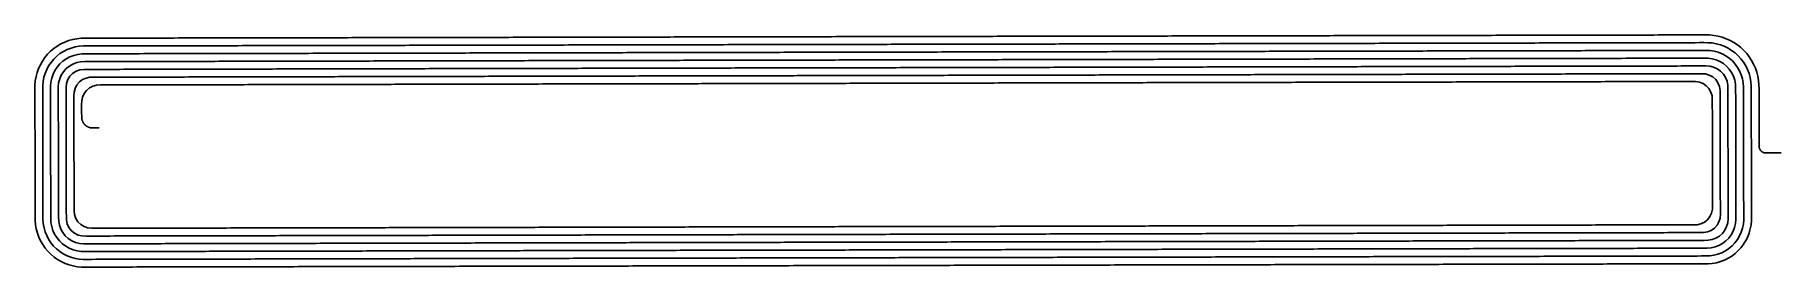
# Model space of a CAD drawing. Header units: millimetres. Extents: x -39.2 to 40.4, y -5.2 to 5.4.
import ezdxf

# ---------------------------------------------------------------- set-up
doc = ezdxf.new("R2010")
doc.units = ezdxf.units.MM
doc.layers.add('COPPER_L3_INNER2', color=7, linetype='CONTINUOUS')

msp = doc.modelspace()

# ---------------------------------------------------------------- linework, layer by layer
at = {"layer": 'COPPER_L3_INNER2'}
for points in [[(-29.02, 5.252), (-29.213, 5.252), (-29.406, 5.251), (-29.599, 5.251), (-29.792, 5.251), (-29.985, 5.25), (-30.178, 5.25), (-30.371, 5.249), (-30.564, 5.249), (-30.757, 5.249), (-30.95, 5.248), (-31.143, 5.248), (-31.336, 5.247), (-31.529, 5.247), (-31.722, 5.247), (-31.915, 5.246), (-32.108, 5.246), (-32.301, 5.245), (-32.494, 5.245), (-32.687, 5.245), (-32.88, 5.244), (-33.073, 5.244), (-33.266, 5.243), (-33.459, 5.243), (-33.652, 5.243), (-33.845, 5.242), (-34.038, 5.242), (-34.231, 5.241), (-34.424, 5.241), (-34.617, 5.241), (-34.809, 5.24), (-35.002, 5.24), (-35.195, 5.239), (-35.388, 5.239), (-35.581, 5.239), (-35.774, 5.238), (-35.967, 5.238), (-36.16, 5.238), (-36.353, 5.237), (-36.545, 5.237), (-36.738, 5.236), (-36.931, 5.236), (-37.124, 5.232), (-37.316, 5.213), (-37.505, 5.177), (-37.691, 5.125), (-37.872, 5.057), (-38.046, 4.974), (-38.212, 4.876), (-38.369, 4.764), (-38.516, 4.639), (-38.652, 4.501), (-38.775, 4.353), (-38.885, 4.194), (-38.981, 4.026), (-39.062, 3.851), (-39.127, 3.669), (-39.177, 3.482), (-39.21, 3.292), (-39.227, 3.099), (-39.228, 2.906), (-39.228, 2.713), (-39.228, 2.519), (-39.227, 2.326), (-39.227, 2.133), (-39.226, 1.939), (-39.226, 1.746), (-39.226, 1.553), (-39.225, 1.359), (-39.225, 1.166), (-39.224, 0.973), (-39.224, 0.779), (-39.224, 0.586), (-39.223, 0.393), (-39.223, 0.2), (-39.223, 0.006), (-39.222, -0.187), (-39.222, -0.38), (-39.221, -0.573), (-39.221, -0.767), (-39.221, -0.96), (-39.22, -1.153), (-39.22, -1.346), (-39.219, -1.54), (-39.219, -1.733), (-39.219, -1.926), (-39.218, -2.119), (-39.218, -2.313), (-39.217, -2.506), (-39.217, -2.699), (-39.217, -2.892), (-39.215, -3.085), (-39.198, -3.278), (-39.165, -3.468), (-39.116, -3.655), (-39.05, -3.837), (-38.969, -4.012), (-38.873, -4.18), (-38.763, -4.339), (-38.639, -4.487), (-38.503, -4.624), (-38.355, -4.749), (-38.196, -4.86), (-38.029, -4.957), (-37.854, -5.04), (-37.672, -5.106), (-37.485, -5.156), (-37.295, -5.19), (-37.102, -5.207), (-36.908, -5.209), (-36.714, -5.209), (-36.521, -5.208), (-36.327, -5.208), (-36.133, -5.208), (-35.94, -5.207), (-35.746, -5.207), (-35.552, -5.206), (-35.359, -5.206), (-35.165, -5.206), (-34.971, -5.205), (-34.778, -5.205), (-34.584, -5.204), (-34.39, -5.204), (-34.197, -5.204), (-34.003, -5.203), (-33.809, -5.203), (-33.616, -5.202), (-33.422, -5.202), (-33.229, -5.202), (-33.035, -5.201), (-32.841, -5.201), (-32.648, -5.2), (-32.454, -5.2), (-32.261, -5.2), (-32.067, -5.199), (-31.873, -5.199), (-31.68, -5.198), (-31.486, -5.198), (-31.293, -5.198), (-31.099, -5.197), (-30.906, -5.197), (-30.712, -5.196), (-30.519, -5.196), (-30.325, -5.196), (-30.132, -5.195), (-29.938, -5.195), (-29.744, -5.195), (-29.551, -5.194), (-29.357, -5.194), (-29.164, -5.193), (-28.97, -5.193), (-28.777, -5.193), (-28.584, -5.192), (-28.39, -5.192), (-28.197, -5.191), (-28.003, -5.191), (-27.81, -5.191), (-27.616, -5.19), (-27.423, -5.19), (-27.229, -5.189), (-27.036, -5.189), (-26.842, -5.189), (-26.649, -5.188), (-26.456, -5.188), (-26.262, -5.187), (-26.069, -5.187), (-25.875, -5.187), (-25.682, -5.186), (-25.489, -5.186), (-25.295, -5.185), (-25.102, -5.185), (-24.908, -5.185), (-24.715, -5.184), (-24.522, -5.184), (-24.328, -5.183), (-24.135, -5.183), (-23.942, -5.183), (-23.748, -5.182), (-23.555, -5.182), (-23.362, -5.181), (-23.168, -5.181), (-22.975, -5.181), (-22.782, -5.18), (-22.588, -5.18), (-22.395, -5.18), (-22.202, -5.179), (-22.009, -5.179), (-21.815, -5.178), (-21.622, -5.178), (-21.429, -5.178), (-21.235, -5.177), (-21.042, -5.177), (-20.849, -5.176), (-20.656, -5.176), (-20.462, -5.176), (-20.269, -5.175), (-20.076, -5.175), (-19.883, -5.174), (-19.689, -5.174), (-19.496, -5.174), (-19.303, -5.173), (-19.11, -5.173), (-18.917, -5.172), (-18.723, -5.172), (-18.53, -5.172), (-18.337, -5.171), (-18.144, -5.171), (-17.951, -5.17), (-17.758, -5.17), (-17.564, -5.17), (-17.371, -5.169), (-17.178, -5.169), (-16.985, -5.168), (-16.792, -5.168), (-16.599, -5.168), (-16.405, -5.167), (-16.212, -5.167), (-16.019, -5.167), (-15.826, -5.166), (-15.633, -5.166)], [(-24.06, 4.907), (-24.25, 4.906), (-24.441, 4.906), (-24.632, 4.905), (-24.823, 4.905), (-25.013, 4.905), (-25.204, 4.904), (-25.395, 4.904), (-25.585, 4.903), (-25.776, 4.903), (-25.967, 4.903), (-26.157, 4.902), (-26.348, 4.902), (-26.539, 4.901), (-26.729, 4.901), (-26.92, 4.901), (-27.111, 4.9), (-27.301, 4.9), (-27.492, 4.899), (-27.683, 4.899), (-27.873, 4.899), (-28.064, 4.898), (-28.254, 4.898), (-28.445, 4.898), (-28.636, 4.897), (-28.826, 4.897), (-29.017, 4.896), (-29.207, 4.896), (-29.398, 4.896), (-29.588, 4.895), (-29.779, 4.895), (-29.97, 4.894), (-30.16, 4.894), (-30.351, 4.894), (-30.541, 4.893), (-30.732, 4.893), (-30.922, 4.892), (-31.113, 4.892), (-31.303, 4.892), (-31.494, 4.891), (-31.684, 4.891), (-31.875, 4.89), (-32.065, 4.89), (-32.256, 4.89), (-32.446, 4.889), (-32.637, 4.889), (-32.827, 4.888), (-33.018, 4.888), (-33.208, 4.888), (-33.399, 4.887), (-33.589, 4.887), (-33.78, 4.886), (-33.97, 4.886), (-34.161, 4.886), (-34.351, 4.885), (-34.541, 4.885), (-34.732, 4.884), (-34.922, 4.884), (-35.113, 4.884), (-35.303, 4.883), (-35.493, 4.883), (-35.684, 4.883), (-35.874, 4.882), (-36.065, 4.882), (-36.255, 4.881), (-36.445, 4.881), (-36.636, 4.881), (-36.826, 4.88), (-37.016, 4.88), (-37.206, 4.868), (-37.394, 4.837), (-37.578, 4.787), (-37.756, 4.719), (-37.926, 4.634), (-38.086, 4.531), (-38.236, 4.413), (-38.372, 4.28), (-38.495, 4.134), (-38.602, 3.976), (-38.692, 3.809), (-38.765, 3.632), (-38.82, 3.45), (-38.856, 3.262), (-38.872, 3.072), (-38.873, 2.881), (-38.873, 2.691), (-38.873, 2.5), (-38.872, 2.309), (-38.872, 2.118), (-38.871, 1.927), (-38.871, 1.736), (-38.871, 1.545), (-38.87, 1.355), (-38.87, 1.164), (-38.87, 0.973), (-38.869, 0.782), (-38.869, 0.591), (-38.868, 0.4), (-38.868, 0.21), (-38.868, 0.019), (-38.867, -0.172), (-38.867, -0.363), (-38.866, -0.554), (-38.866, -0.744), (-38.866, -0.935), (-38.865, -1.126), (-38.865, -1.317), (-38.864, -1.507), (-38.864, -1.698), (-38.864, -1.889), (-38.863, -2.08), (-38.863, -2.27), (-38.862, -2.461), (-38.862, -2.652), (-38.862, -2.843), (-38.861, -3.033), (-38.847, -3.224), (-38.814, -3.411), (-38.762, -3.595), (-38.692, -3.772), (-38.603, -3.941), (-38.498, -4.1), (-38.377, -4.248), (-38.242, -4.382), (-38.093, -4.502), (-37.933, -4.606), (-37.763, -4.693), (-37.585, -4.762), (-37.4, -4.812), (-37.212, -4.844), (-37.021, -4.855), (-36.83, -4.855), (-36.638, -4.855), (-36.447, -4.854), (-36.256, -4.854), (-36.065, -4.853), (-35.873, -4.853), (-35.682, -4.853), (-35.491, -4.852), (-35.3, -4.852), (-35.109, -4.851), (-34.917, -4.851), (-34.726, -4.851), (-34.535, -4.85), (-34.344, -4.85), (-34.153, -4.849), (-33.962, -4.849), (-33.77, -4.849), (-33.579, -4.848), (-33.388, -4.848), (-33.197, -4.847), (-33.006, -4.847), (-32.815, -4.847), (-32.624, -4.846), (-32.432, -4.846), (-32.241, -4.845), (-32.05, -4.845), (-31.859, -4.845), (-31.668, -4.844), (-31.477, -4.844), (-31.286, -4.843), (-31.095, -4.843), (-30.904, -4.843), (-30.713, -4.842), (-30.522, -4.842), (-30.33, -4.842), (-30.139, -4.841), (-29.948, -4.841), (-29.757, -4.84), (-29.566, -4.84), (-29.375, -4.84), (-29.184, -4.839), (-28.993, -4.839), (-28.802, -4.838), (-28.611, -4.838), (-28.42, -4.838), (-28.229, -4.837), (-28.038, -4.837), (-27.847, -4.836), (-27.656, -4.836), (-27.465, -4.836), (-27.274, -4.835), (-27.083, -4.835), (-26.892, -4.834), (-26.701, -4.834), (-26.51, -4.834), (-26.319, -4.833), (-26.129, -4.833), (-25.938, -4.832), (-25.747, -4.832), (-25.556, -4.832), (-25.365, -4.831), (-25.174, -4.831), (-24.983, -4.83), (-24.792, -4.83), (-24.601, -4.83), (-24.41, -4.829), (-24.219, -4.829), (-24.029, -4.828), (-23.838, -4.828), (-23.647, -4.828), (-23.456, -4.827), (-23.265, -4.827), (-23.074, -4.827), (-22.883, -4.826), (-22.693, -4.826), (-22.502, -4.825), (-22.311, -4.825), (-22.12, -4.825), (-21.929, -4.824), (-21.738, -4.824), (-21.548, -4.823), (-21.357, -4.823), (-21.166, -4.823), (-20.975, -4.822), (-20.784, -4.822), (-20.594, -4.821), (-20.403, -4.821), (-20.212, -4.821), (-20.021, -4.82)], [(13.395, 5.338), (13.201, 5.338), (13.007, 5.338), (12.813, 5.337), (12.618, 5.337), (12.424, 5.336), (12.23, 5.336), (12.036, 5.336), (11.841, 5.335), (11.647, 5.335), (11.453, 5.335), (11.259, 5.334), (11.064, 5.334), (10.87, 5.333), (10.676, 5.333), (10.482, 5.333), (10.288, 5.332), (10.093, 5.332), (9.899, 5.331), (9.705, 5.331), (9.511, 5.331), (9.317, 5.33), (9.123, 5.33), (8.928, 5.329), (8.734, 5.329), (8.54, 5.329), (8.346, 5.328), (8.152, 5.328), (7.958, 5.327), (7.764, 5.327), (7.569, 5.327), (7.375, 5.326), (7.181, 5.326), (6.987, 5.325), (6.793, 5.325), (6.599, 5.325), (6.405, 5.324), (6.211, 5.324), (6.017, 5.323), (5.823, 5.323), (5.629, 5.323), (5.435, 5.322), (5.24, 5.322), (5.046, 5.322), (4.852, 5.321), (4.658, 5.321), (4.464, 5.32), (4.27, 5.32), (4.076, 5.32), (3.882, 5.319), (3.688, 5.319), (3.494, 5.318), (3.3, 5.318), (3.106, 5.318), (2.912, 5.317), (2.718, 5.317), (2.524, 5.316), (2.33, 5.316), (2.136, 5.316), (1.942, 5.315), (1.748, 5.315), (1.555, 5.314), (1.361, 5.314), (1.167, 5.314), (0.973, 5.313), (0.779, 5.313), (0.585, 5.312), (0.391, 5.312), (0.197, 5.312), (0.003, 5.311), (-0.191, 5.311), (-0.385, 5.31), (-0.578, 5.31), (-0.772, 5.31), (-0.966, 5.309), (-1.16, 5.309), (-1.354, 5.308), (-1.548, 5.308), (-1.742, 5.308), (-1.936, 5.307), (-2.129, 5.307), (-2.323, 5.307), (-2.517, 5.306), (-2.711, 5.306), (-2.905, 5.305), (-3.099, 5.305), (-3.292, 5.305), (-3.486, 5.304), (-3.68, 5.304), (-3.874, 5.303), (-4.067, 5.303), (-4.261, 5.303), (-4.455, 5.302), (-4.649, 5.302), (-4.843, 5.301), (-5.036, 5.301), (-5.23, 5.301), (-5.424, 5.3), (-5.618, 5.3), (-5.811, 5.299), (-6.005, 5.299), (-6.199, 5.299), (-6.393, 5.298), (-6.586, 5.298), (-6.78, 5.297), (-6.974, 5.297), (-7.167, 5.297), (-7.361, 5.296), (-7.555, 5.296), (-7.748, 5.295), (-7.942, 5.295), (-8.136, 5.295), (-8.329, 5.294), (-8.523, 5.294), (-8.717, 5.294), (-8.91, 5.293), (-9.104, 5.293), (-9.298, 5.292), (-9.491, 5.292), (-9.685, 5.292), (-9.879, 5.291), (-10.072, 5.291), (-10.266, 5.29), (-10.459, 5.29), (-10.653, 5.29), (-10.847, 5.289), (-11.04, 5.289), (-11.234, 5.288), (-11.427, 5.288), (-11.621, 5.288), (-11.814, 5.287), (-12.008, 5.287), (-12.202, 5.286), (-12.395, 5.286), (-12.589, 5.286), (-12.782, 5.285), (-12.976, 5.285), (-13.169, 5.284), (-13.363, 5.284), (-13.556, 5.284), (-13.75, 5.283), (-13.943, 5.283), (-14.137, 5.282), (-14.33, 5.282), (-14.524, 5.282), (-14.717, 5.281), (-14.911, 5.281), (-15.104, 5.28), (-15.298, 5.28), (-15.491, 5.28), (-15.685, 5.279), (-15.878, 5.279), (-16.071, 5.279), (-16.265, 5.278), (-16.458, 5.278), (-16.652, 5.277), (-16.845, 5.277), (-17.039, 5.277), (-17.232, 5.276), (-17.425, 5.276), (-17.619, 5.275), (-17.812, 5.275), (-18.006, 5.275), (-18.199, 5.274), (-18.392, 5.274), (-18.586, 5.273), (-18.779, 5.273), (-18.973, 5.273), (-19.166, 5.272), (-19.359, 5.272), (-19.553, 5.271), (-19.746, 5.271), (-19.939, 5.271), (-20.133, 5.27), (-20.326, 5.27), (-20.519, 5.269), (-20.713, 5.269), (-20.906, 5.269), (-21.099, 5.268), (-21.292, 5.268), (-21.486, 5.267), (-21.679, 5.267), (-21.872, 5.267), (-22.066, 5.266), (-22.259, 5.266), (-22.452, 5.266), (-22.645, 5.265), (-22.839, 5.265), (-23.032, 5.264), (-23.225, 5.264), (-23.418, 5.264), (-23.612, 5.263), (-23.805, 5.263), (-23.998, 5.262), (-24.191, 5.262), (-24.384, 5.262), (-24.578, 5.261), (-24.771, 5.261), (-24.964, 5.26), (-25.157, 5.26), (-25.35, 5.26), (-25.544, 5.259), (-25.737, 5.259), (-25.93, 5.258), (-26.123, 5.258), (-26.316, 5.258), (-26.509, 5.257), (-26.702, 5.257), (-26.896, 5.256), (-27.089, 5.256), (-27.282, 5.256), (-27.475, 5.255), (-27.668, 5.255), (-27.861, 5.254), (-28.054, 5.254), (-28.247, 5.254), (-28.441, 5.253), (-28.634, 5.253), (-28.827, 5.252), (-29.02, 5.252)], [(17.842, 4.993), (17.65, 4.993), (17.458, 4.992), (17.266, 4.992), (17.074, 4.991), (16.882, 4.991), (16.69, 4.991), (16.498, 4.99), (16.306, 4.99), (16.115, 4.989), (15.923, 4.989), (15.731, 4.989), (15.539, 4.988), (15.347, 4.988), (15.155, 4.987), (14.963, 4.987), (14.771, 4.987), (14.58, 4.986), (14.388, 4.986), (14.196, 4.985), (14.004, 4.985), (13.812, 4.985), (13.62, 4.984), (13.429, 4.984), (13.237, 4.983), (13.045, 4.983), (12.853, 4.983), (12.661, 4.982), (12.47, 4.982), (12.278, 4.982), (12.086, 4.981), (11.894, 4.981), (11.703, 4.98), (11.511, 4.98), (11.319, 4.98), (11.127, 4.979), (10.936, 4.979), (10.744, 4.978), (10.552, 4.978), (10.36, 4.978), (10.169, 4.977), (9.977, 4.977), (9.785, 4.976), (9.594, 4.976), (9.402, 4.976), (9.21, 4.975), (9.019, 4.975), (8.827, 4.974), (8.635, 4.974), (8.444, 4.974), (8.252, 4.973), (8.06, 4.973), (7.869, 4.972), (7.677, 4.972), (7.485, 4.972), (7.294, 4.971), (7.102, 4.971), (6.91, 4.97), (6.719, 4.97), (6.527, 4.97), (6.336, 4.969), (6.144, 4.969), (5.952, 4.969), (5.761, 4.968), (5.569, 4.968), (5.378, 4.967), (5.186, 4.967), (4.995, 4.967), (4.803, 4.966), (4.611, 4.966), (4.42, 4.965), (4.228, 4.965), (4.037, 4.965), (3.845, 4.964), (3.654, 4.964), (3.462, 4.963), (3.271, 4.963), (3.079, 4.963), (2.888, 4.962), (2.696, 4.962), (2.505, 4.961), (2.313, 4.961), (2.122, 4.961), (1.93, 4.96), (1.739, 4.96), (1.547, 4.959), (1.356, 4.959), (1.164, 4.959), (0.973, 4.958), (0.781, 4.958), (0.59, 4.957), (0.399, 4.957), (0.207, 4.957), (0.016, 4.956), (-0.176, 4.956), (-0.367, 4.955), (-0.559, 4.955), (-0.75, 4.955), (-0.941, 4.954), (-1.133, 4.954), (-1.324, 4.954), (-1.516, 4.953), (-1.707, 4.953), (-1.898, 4.952), (-2.09, 4.952), (-2.281, 4.952), (-2.472, 4.951), (-2.664, 4.951), (-2.855, 4.95), (-3.046, 4.95), (-3.238, 4.95), (-3.429, 4.949), (-3.62, 4.949), (-3.812, 4.948), (-4.003, 4.948), (-4.194, 4.948), (-4.386, 4.947), (-4.577, 4.947), (-4.768, 4.946), (-4.959, 4.946), (-5.151, 4.946), (-5.342, 4.945), (-5.533, 4.945), (-5.724, 4.944), (-5.916, 4.944), (-6.107, 4.944), (-6.298, 4.943), (-6.489, 4.943), (-6.681, 4.942), (-6.872, 4.942), (-7.063, 4.942), (-7.254, 4.941), (-7.446, 4.941), (-7.637, 4.941), (-7.828, 4.94), (-8.019, 4.94), (-8.21, 4.939), (-8.402, 4.939), (-8.593, 4.939), (-8.784, 4.938), (-8.975, 4.938), (-9.166, 4.937), (-9.357, 4.937), (-9.549, 4.937), (-9.74, 4.936), (-9.931, 4.936), (-10.122, 4.935), (-10.313, 4.935), (-10.504, 4.935), (-10.695, 4.934), (-10.886, 4.934), (-11.077, 4.933), (-11.269, 4.933), (-11.46, 4.933), (-11.651, 4.932), (-11.842, 4.932), (-12.033, 4.931), (-12.224, 4.931), (-12.415, 4.931), (-12.606, 4.93), (-12.797, 4.93), (-12.988, 4.929), (-13.179, 4.929), (-13.37, 4.929), (-13.561, 4.928), (-13.752, 4.928), (-13.943, 4.927), (-14.134, 4.927), (-14.325, 4.927), (-14.516, 4.926), (-14.707, 4.926), (-14.898, 4.926), (-15.089, 4.925), (-15.28, 4.925), (-15.471, 4.924), (-15.662, 4.924), (-15.853, 4.924), (-16.044, 4.923), (-16.235, 4.923), (-16.426, 4.922), (-16.617, 4.922), (-16.808, 4.922), (-16.999, 4.921), (-17.19, 4.921), (-17.381, 4.92), (-17.572, 4.92), (-17.763, 4.92), (-17.954, 4.919), (-18.145, 4.919), (-18.335, 4.918), (-18.526, 4.918), (-18.717, 4.918), (-18.908, 4.917), (-19.099, 4.917), (-19.29, 4.916), (-19.481, 4.916), (-19.672, 4.916), (-19.862, 4.915), (-20.053, 4.915), (-20.244, 4.914), (-20.435, 4.914), (-20.626, 4.914), (-20.817, 4.913), (-21.007, 4.913), (-21.198, 4.913), (-21.389, 4.912), (-21.58, 4.912), (-21.771, 4.911), (-21.961, 4.911), (-22.152, 4.911), (-22.343, 4.91), (-22.534, 4.91), (-22.724, 4.909), (-22.915, 4.909), (-23.106, 4.909), (-23.297, 4.908), (-23.488, 4.908), (-23.678, 4.907), (-23.869, 4.907), (-24.06, 4.907)], [(40.4, 0), (39.699, 0), (39.692, 0), (39.684, 0), (39.677, 0.001), (39.67, 0.001), (39.662, 0.002), (39.655, 0.003), (39.647, 0.005), (39.64, 0.006), (39.633, 0.008), (39.625, 0.009), (39.618, 0.011), (39.611, 0.013), (39.604, 0.016), (39.597, 0.018), (39.59, 0.021), (39.583, 0.023), (39.576, 0.026), (39.569, 0.03), (39.563, 0.033), (39.556, 0.036), (39.55, 0.04), (39.543, 0.044), (39.537, 0.048), (39.531, 0.052), (39.524, 0.056), (39.518, 0.061), (39.513, 0.065), (39.507, 0.07), (39.501, 0.075), (39.496, 0.08), (39.49, 0.085), (39.485, 0.09), (39.48, 0.096), (39.475, 0.101), (39.47, 0.107), (39.465, 0.113), (39.46, 0.119), (39.456, 0.125), (39.452, 0.131), (39.448, 0.137), (39.444, 0.143), (39.44, 0.15), (39.436, 0.156), (39.433, 0.163), (39.429, 0.169), (39.426, 0.176), (39.423, 0.183), (39.42, 0.19), (39.418, 0.197), (39.415, 0.204), (39.413, 0.211), (39.411, 0.218), (39.409, 0.225), (39.407, 0.233), (39.405, 0.24), (39.404, 0.247), (39.403, 0.255), (39.402, 0.262), (39.401, 0.27), (39.4, 0.277), (39.4, 0.284), (39.4, 0.292), (39.399, 0.299), (39.399, 0.389), (39.399, 0.584), (39.398, 0.778), (39.398, 0.973), (39.398, 1.167), (39.397, 1.361), (39.397, 1.556), (39.396, 1.75), (39.396, 1.945), (39.396, 2.139), (39.395, 2.334), (39.395, 2.528), (39.394, 2.723), (39.394, 2.917), (39.391, 3.112), (39.374, 3.305), (39.341, 3.497), (39.292, 3.685), (39.229, 3.869), (39.15, 4.047), (39.058, 4.218), (38.952, 4.381), (38.833, 4.535), (38.701, 4.679), (38.559, 4.811), (38.406, 4.932), (38.244, 5.04), (38.073, 5.134), (37.896, 5.214), (37.712, 5.279), (37.524, 5.329), (37.332, 5.364), (37.138, 5.383), (36.943, 5.386), (36.749, 5.386), (36.554, 5.385), (36.359, 5.385), (36.164, 5.385), (35.969, 5.384), (35.774, 5.384), (35.579, 5.383), (35.384, 5.383), (35.189, 5.383), (34.994, 5.382), (34.799, 5.382), (34.604, 5.381), (34.41, 5.381), (34.215, 5.381), (34.02, 5.38), (33.825, 5.38), (33.63, 5.379), (33.435, 5.379), (33.24, 5.379), (33.046, 5.378), (32.851, 5.378), (32.656, 5.378), (32.461, 5.377), (32.266, 5.377), (32.072, 5.376), (31.877, 5.376), (31.682, 5.376), (31.487, 5.375), (31.292, 5.375), (31.098, 5.374), (30.903, 5.374), (30.708, 5.374), (30.513, 5.373), (30.318, 5.373), (30.124, 5.372), (29.929, 5.372), (29.734, 5.372), (29.539, 5.371), (29.345, 5.371), (29.15, 5.37), (28.955, 5.37), (28.761, 5.37), (28.566, 5.369), (28.371, 5.369), (28.176, 5.368), (27.982, 5.368), (27.787, 5.368), (27.592, 5.367), (27.398, 5.367), (27.203, 5.366), (27.008, 5.366), (26.814, 5.366), (26.619, 5.365), (26.424, 5.365), (26.23, 5.365), (26.035, 5.364), (25.84, 5.364), (25.646, 5.363), (25.451, 5.363), (25.257, 5.363), (25.062, 5.362), (24.867, 5.362), (24.673, 5.361), (24.478, 5.361), (24.284, 5.361), (24.089, 5.36), (23.894, 5.36), (23.7, 5.359), (23.505, 5.359), (23.311, 5.359), (23.116, 5.358), (22.922, 5.358), (22.727, 5.357), (22.533, 5.357), (22.338, 5.357), (22.143, 5.356), (21.949, 5.356), (21.754, 5.355), (21.56, 5.355), (21.365, 5.355), (21.171, 5.354), (20.976, 5.354), (20.782, 5.353), (20.587, 5.353), (20.393, 5.353), (20.198, 5.352), (20.004, 5.352), (19.81, 5.351), (19.615, 5.351), (19.421, 5.351), (19.226, 5.35), (19.032, 5.35), (18.837, 5.35), (18.643, 5.349), (18.448, 5.349), (18.254, 5.348), (18.06, 5.348), (17.865, 5.348), (17.671, 5.347), (17.476, 5.347), (17.282, 5.346), (17.088, 5.346), (16.893, 5.346), (16.699, 5.345), (16.505, 5.345), (16.31, 5.344), (16.116, 5.344), (15.921, 5.344), (15.727, 5.343), (15.533, 5.343), (15.338, 5.342), (15.144, 5.342), (14.95, 5.342), (14.755, 5.341), (14.561, 5.341), (14.367, 5.34), (14.173, 5.34), (13.978, 5.34), (13.784, 5.339), (13.59, 5.339), (13.395, 5.338)], [(26.525, -5.079), (26.717, -5.079), (26.909, -5.079), (27.101, -5.078), (27.293, -5.078), (27.485, -5.077), (27.677, -5.077), (27.868, -5.077), (28.06, -5.076), (28.252, -5.076), (28.444, -5.075), (28.636, -5.075), (28.828, -5.075), (29.019, -5.074), (29.211, -5.074), (29.403, -5.073), (29.595, -5.073), (29.787, -5.073), (29.979, -5.072), (30.17, -5.072), (30.362, -5.071), (30.554, -5.071), (30.746, -5.071), (30.937, -5.07), (31.129, -5.07), (31.321, -5.069), (31.513, -5.069), (31.705, -5.069), (31.896, -5.068), (32.088, -5.068), (32.28, -5.068), (32.471, -5.067), (32.663, -5.067), (32.855, -5.066), (33.047, -5.066), (33.238, -5.066), (33.43, -5.065), (33.622, -5.065), (33.813, -5.064), (34.005, -5.064), (34.197, -5.064), (34.389, -5.063), (34.58, -5.063), (34.772, -5.062), (34.964, -5.062), (35.155, -5.062), (35.347, -5.061), (35.538, -5.061), (35.73, -5.06), (35.922, -5.06), (36.113, -5.06), (36.305, -5.059), (36.497, -5.059), (36.688, -5.058), (36.88, -5.058), (37.071, -5.056), (37.262, -5.04), (37.451, -5.007), (37.636, -4.956), (37.815, -4.888), (37.987, -4.803), (38.15, -4.703), (38.304, -4.588), (38.446, -4.459), (38.575, -4.318), (38.691, -4.165), (38.792, -4.002), (38.878, -3.83), (38.947, -3.651), (38.998, -3.466), (39.033, -3.277), (39.05, -3.086), (39.051, -2.894), (39.051, -2.702), (39.05, -2.51), (39.05, -2.317), (39.049, -2.125), (39.049, -1.933), (39.049, -1.741), (39.048, -1.549), (39.048, -1.357), (39.047, -1.165), (39.047, -0.973), (39.047, -0.781), (39.046, -0.589), (39.046, -0.397), (39.045, -0.205), (39.045, -0.013), (39.045, 0.179), (39.044, 0.371), (39.044, 0.564), (39.043, 0.756), (39.043, 0.948), (39.043, 1.14), (39.042, 1.332), (39.042, 1.524), (39.041, 1.716), (39.041, 1.908), (39.041, 2.1), (39.04, 2.292), (39.04, 2.483), (39.04, 2.675), (39.039, 2.867), (39.038, 3.059), (39.023, 3.251), (38.99, 3.44), (38.939, 3.625), (38.872, 3.805), (38.787, 3.977), (38.687, 4.141), (38.571, 4.294), (38.442, 4.437), (38.3, 4.566), (38.146, 4.681), (37.982, 4.782), (37.81, 4.866), (37.63, 4.934), (37.444, 4.984), (37.254, 5.017), (37.063, 5.031), (36.87, 5.032), (36.678, 5.032), (36.485, 5.031), (36.293, 5.031), (36.1, 5.03), (35.908, 5.03), (35.715, 5.03), (35.523, 5.029), (35.33, 5.029), (35.138, 5.028), (34.946, 5.028), (34.753, 5.028), (34.561, 5.027), (34.368, 5.027), (34.176, 5.026), (33.984, 5.026), (33.791, 5.026), (33.599, 5.025), (33.406, 5.025), (33.214, 5.025), (33.022, 5.024), (32.829, 5.024), (32.637, 5.023), (32.445, 5.023), (32.252, 5.023), (32.06, 5.022), (31.868, 5.022), (31.675, 5.021), (31.483, 5.021), (31.291, 5.021), (31.098, 5.02), (30.906, 5.02), (30.714, 5.019), (30.521, 5.019), (30.329, 5.019), (30.137, 5.018), (29.944, 5.018), (29.752, 5.017), (29.56, 5.017), (29.368, 5.017), (29.175, 5.016), (28.983, 5.016), (28.791, 5.015), (28.599, 5.015), (28.406, 5.015), (28.214, 5.014), (28.022, 5.014), (27.83, 5.013), (27.637, 5.013), (27.445, 5.013), (27.253, 5.012), (27.061, 5.012), (26.869, 5.012), (26.676, 5.011), (26.484, 5.011), (26.292, 5.01), (26.1, 5.01), (25.908, 5.01), (25.716, 5.009), (25.523, 5.009), (25.331, 5.008), (25.139, 5.008), (24.947, 5.008), (24.755, 5.007), (24.563, 5.007), (24.371, 5.006), (24.179, 5.006), (23.986, 5.006), (23.794, 5.005), (23.602, 5.005), (23.41, 5.004), (23.218, 5.004), (23.026, 5.004), (22.834, 5.003), (22.642, 5.003), (22.45, 5.002), (22.258, 5.002), (22.066, 5.002), (21.874, 5.001), (21.681, 5.001), (21.489, 5), (21.297, 5), (21.105, 5), (20.913, 4.999), (20.721, 4.999), (20.529, 4.998), (20.337, 4.998), (20.145, 4.998), (19.953, 4.997), (19.761, 4.997), (19.569, 4.997), (19.377, 4.996), (19.185, 4.996), (18.993, 4.995), (18.801, 4.995), (18.609, 4.995), (18.418, 4.994), (18.226, 4.994), (18.034, 4.993), (17.842, 4.993)], [(-19.216, 4.561), (-19.404, 4.561), (-19.592, 4.56), (-19.781, 4.56), (-19.969, 4.56), (-20.158, 4.559), (-20.346, 4.559), (-20.534, 4.558), (-20.723, 4.558), (-20.911, 4.558), (-21.099, 4.557), (-21.288, 4.557), (-21.476, 4.556), (-21.664, 4.556), (-21.853, 4.556), (-22.041, 4.555), (-22.229, 4.555), (-22.417, 4.554), (-22.606, 4.554), (-22.794, 4.554), (-22.982, 4.553), (-23.171, 4.553), (-23.359, 4.552), (-23.547, 4.552), (-23.735, 4.552), (-23.924, 4.551), (-24.112, 4.551), (-24.3, 4.55), (-24.488, 4.55), (-24.677, 4.55), (-24.865, 4.549), (-25.053, 4.549), (-25.241, 4.548), (-25.429, 4.548), (-25.618, 4.548), (-25.806, 4.547), (-25.994, 4.547), (-26.182, 4.546), (-26.37, 4.546), (-26.558, 4.546), (-26.747, 4.545), (-26.935, 4.545), (-27.123, 4.545), (-27.311, 4.544), (-27.499, 4.544), (-27.687, 4.543), (-27.875, 4.543), (-28.064, 4.543), (-28.252, 4.542), (-28.44, 4.542), (-28.628, 4.541), (-28.816, 4.541), (-29.004, 4.541), (-29.192, 4.54), (-29.38, 4.54), (-29.568, 4.539), (-29.756, 4.539), (-29.945, 4.539), (-30.133, 4.538), (-30.321, 4.538), (-30.509, 4.537), (-30.697, 4.537), (-30.885, 4.537), (-31.073, 4.536), (-31.261, 4.536), (-31.449, 4.535), (-31.637, 4.535), (-31.825, 4.535), (-32.013, 4.534), (-32.201, 4.534), (-32.389, 4.533), (-32.577, 4.533), (-32.765, 4.533), (-32.953, 4.532), (-33.141, 4.532), (-33.329, 4.531), (-33.517, 4.531), (-33.705, 4.531), (-33.893, 4.53), (-34.081, 4.53), (-34.269, 4.53), (-34.457, 4.529), (-34.645, 4.529), (-34.832, 4.528), (-35.02, 4.528), (-35.208, 4.528), (-35.396, 4.527), (-35.584, 4.527), (-35.772, 4.526), (-35.96, 4.526), (-36.148, 4.526), (-36.336, 4.525), (-36.524, 4.525), (-36.711, 4.524), (-36.899, 4.524), (-37.087, 4.521), (-37.274, 4.498), (-37.456, 4.453), (-37.631, 4.385), (-37.797, 4.297), (-37.95, 4.188), (-38.089, 4.062), (-38.212, 3.919), (-38.316, 3.762), (-38.399, 3.594), (-38.462, 3.416), (-38.501, 3.232), (-38.518, 3.045), (-38.518, 2.856), (-38.518, 2.668), (-38.518, 2.48), (-38.517, 2.291), (-38.517, 2.103), (-38.517, 1.914), (-38.516, 1.726), (-38.516, 1.538), (-38.515, 1.349), (-38.515, 1.161), (-38.515, 0.973), (-38.514, 0.784), (-38.514, 0.596), (-38.513, 0.408), (-38.513, 0.219), (-38.513, 0.031), (-38.512, -0.157), (-38.512, -0.346), (-38.511, -0.534), (-38.511, -0.722), (-38.511, -0.911), (-38.51, -1.099), (-38.51, -1.287), (-38.509, -1.476), (-38.509, -1.664), (-38.509, -1.852), (-38.508, -2.04), (-38.508, -2.229), (-38.507, -2.417), (-38.507, -2.605), (-38.507, -2.793), (-38.506, -2.982), (-38.496, -3.169), (-38.463, -3.355), (-38.407, -3.534), (-38.329, -3.706), (-38.23, -3.866), (-38.112, -4.013), (-37.976, -4.143), (-37.825, -4.256), (-37.661, -4.349), (-37.487, -4.421), (-37.305, -4.471), (-37.118, -4.497), (-36.93, -4.501), (-36.741, -4.501), (-36.552, -4.5), (-36.363, -4.5), (-36.175, -4.5), (-35.986, -4.499), (-35.797, -4.499), (-35.608, -4.498), (-35.42, -4.498), (-35.231, -4.498), (-35.042, -4.497), (-34.853, -4.497), (-34.665, -4.496), (-34.476, -4.496), (-34.287, -4.496), (-34.099, -4.495), (-33.91, -4.495), (-33.721, -4.494), (-33.533, -4.494), (-33.344, -4.494), (-33.155, -4.493), (-32.966, -4.493), (-32.778, -4.492), (-32.589, -4.492), (-32.401, -4.492), (-32.212, -4.491), (-32.023, -4.491), (-31.835, -4.49), (-31.646, -4.49), (-31.457, -4.49), (-31.269, -4.489), (-31.08, -4.489), (-30.891, -4.489), (-30.703, -4.488), (-30.514, -4.488), (-30.326, -4.487), (-30.137, -4.487), (-29.949, -4.487), (-29.76, -4.486), (-29.571, -4.486), (-29.383, -4.485), (-29.194, -4.485), (-29.006, -4.485), (-28.817, -4.484), (-28.629, -4.484), (-28.44, -4.483), (-28.252, -4.483), (-28.063, -4.483), (-27.874, -4.482), (-27.686, -4.482), (-27.497, -4.481), (-27.309, -4.481), (-27.12, -4.481), (-26.932, -4.48), (-26.743, -4.48), (-26.555, -4.479), (-26.366, -4.479), (-26.178, -4.479), (-25.99, -4.478), (-25.801, -4.478), (-25.613, -4.477), (-25.424, -4.477), (-25.236, -4.477), (-25.047, -4.476), (-24.859, -4.476), (-24.67, -4.475), (-24.482, -4.475), (-24.294, -4.475)], [(-14.488, 4.216), (-14.674, 4.215), (-14.86, 4.215), (-15.046, 4.214), (-15.232, 4.214), (-15.418, 4.214), (-15.604, 4.213), (-15.79, 4.213), (-15.976, 4.212), (-16.162, 4.212), (-16.348, 4.212), (-16.534, 4.211), (-16.72, 4.211), (-16.906, 4.21), (-17.092, 4.21), (-17.278, 4.21), (-17.464, 4.209), (-17.65, 4.209), (-17.836, 4.208), (-18.022, 4.208), (-18.207, 4.208), (-18.393, 4.207), (-18.579, 4.207), (-18.765, 4.206), (-18.951, 4.206), (-19.137, 4.206), (-19.323, 4.205), (-19.509, 4.205), (-19.695, 4.205), (-19.881, 4.204), (-20.066, 4.204), (-20.252, 4.203), (-20.438, 4.203), (-20.624, 4.203), (-20.81, 4.202), (-20.996, 4.202), (-21.182, 4.201), (-21.367, 4.201), (-21.553, 4.201), (-21.739, 4.2), (-21.925, 4.2), (-22.111, 4.199), (-22.297, 4.199), (-22.482, 4.199), (-22.668, 4.198), (-22.854, 4.198), (-23.04, 4.197), (-23.225, 4.197), (-23.411, 4.197), (-23.597, 4.196), (-23.783, 4.196), (-23.969, 4.195), (-24.154, 4.195), (-24.34, 4.195), (-24.526, 4.194), (-24.712, 4.194), (-24.897, 4.193), (-25.083, 4.193), (-25.269, 4.193), (-25.454, 4.192), (-25.64, 4.192), (-25.826, 4.192), (-26.012, 4.191), (-26.197, 4.191), (-26.383, 4.19), (-26.569, 4.19), (-26.754, 4.19), (-26.94, 4.189), (-27.126, 4.189), (-27.311, 4.188), (-27.497, 4.188), (-27.683, 4.188), (-27.868, 4.187), (-28.054, 4.187), (-28.239, 4.186), (-28.425, 4.186), (-28.611, 4.186), (-28.796, 4.185), (-28.982, 4.185), (-29.168, 4.184), (-29.353, 4.184), (-29.539, 4.184), (-29.724, 4.183), (-29.91, 4.183), (-30.095, 4.182), (-30.281, 4.182), (-30.467, 4.182), (-30.652, 4.181), (-30.838, 4.181), (-31.023, 4.18), (-31.209, 4.18), (-31.394, 4.18), (-31.58, 4.179), (-31.765, 4.179), (-31.951, 4.178), (-32.136, 4.178), (-32.322, 4.178), (-32.507, 4.177), (-32.693, 4.177), (-32.878, 4.177), (-33.064, 4.176), (-33.249, 4.176), (-33.435, 4.175), (-33.62, 4.175), (-33.806, 4.175), (-33.991, 4.174), (-34.177, 4.174), (-34.362, 4.173), (-34.548, 4.173), (-34.733, 4.173), (-34.919, 4.172), (-35.104, 4.172), (-35.289, 4.171), (-35.475, 4.171), (-35.66, 4.171), (-35.846, 4.17), (-36.031, 4.17), (-36.216, 4.169), (-36.402, 4.169), (-36.587, 4.169), (-36.773, 4.168), (-36.958, 4.168), (-37.143, 4.159), (-37.324, 4.121), (-37.498, 4.055), (-37.658, 3.963), (-37.802, 3.846), (-37.926, 3.708), (-38.026, 3.552), (-38.1, 3.382), (-38.147, 3.202), (-38.164, 3.017), (-38.164, 2.831), (-38.163, 2.645), (-38.163, 2.459), (-38.162, 2.273), (-38.162, 2.087), (-38.162, 1.901), (-38.161, 1.715), (-38.161, 1.53), (-38.16, 1.344), (-38.16, 1.158), (-38.16, 0.972), (-38.159, 0.786), (-38.159, 0.6), (-38.158, 0.414), (-38.158, 0.228), (-38.158, 0.043), (-38.157, -0.143), (-38.157, -0.329), (-38.156, -0.515), (-38.156, -0.701), (-38.156, -0.887), (-38.155, -1.072), (-38.155, -1.258), (-38.154, -1.444), (-38.154, -1.63), (-38.154, -1.816), (-38.153, -2.001), (-38.153, -2.187), (-38.152, -2.373), (-38.152, -2.559), (-38.152, -2.744), (-38.151, -2.93), (-38.145, -3.116), (-38.111, -3.298), (-38.048, -3.473), (-37.958, -3.635), (-37.843, -3.781), (-37.706, -3.907), (-37.55, -4.008), (-37.38, -4.083), (-37.2, -4.13), (-37.015, -4.147), (-36.828, -4.147), (-36.642, -4.147), (-36.456, -4.146), (-36.269, -4.146), (-36.083, -4.145), (-35.897, -4.145), (-35.711, -4.145), (-35.524, -4.144), (-35.338, -4.144), (-35.152, -4.143), (-34.966, -4.143), (-34.779, -4.143), (-34.593, -4.142), (-34.407, -4.142), (-34.221, -4.141), (-34.034, -4.141), (-33.848, -4.141), (-33.662, -4.14), (-33.476, -4.14), (-33.289, -4.139), (-33.103, -4.139), (-32.917, -4.139), (-32.731, -4.138), (-32.545, -4.138), (-32.358, -4.137), (-32.172, -4.137), (-31.986, -4.137), (-31.8, -4.136), (-31.614, -4.136), (-31.428, -4.136), (-31.241, -4.135), (-31.055, -4.135), (-30.869, -4.134), (-30.683, -4.134), (-30.497, -4.134), (-30.311, -4.133), (-30.125, -4.133), (-29.938, -4.132), (-29.752, -4.132), (-29.566, -4.132), (-29.38, -4.131), (-29.194, -4.131), (-29.008, -4.13), (-28.822, -4.13), (-28.636, -4.13), (-28.45, -4.129)], [(22.172, 4.647), (21.982, 4.647), (21.793, 4.647), (21.603, 4.646), (21.414, 4.646), (21.224, 4.645), (21.035, 4.645), (20.845, 4.645), (20.655, 4.644), (20.466, 4.644), (20.276, 4.644), (20.087, 4.643), (19.897, 4.643), (19.708, 4.642), (19.518, 4.642), (19.329, 4.642), (19.139, 4.641), (18.95, 4.641), (18.76, 4.64), (18.571, 4.64), (18.381, 4.64), (18.192, 4.639), (18.002, 4.639), (17.813, 4.638), (17.623, 4.638), (17.434, 4.638), (17.245, 4.637), (17.055, 4.637), (16.866, 4.636), (16.676, 4.636), (16.487, 4.636), (16.297, 4.635), (16.108, 4.635), (15.919, 4.634), (15.729, 4.634), (15.54, 4.634), (15.35, 4.633), (15.161, 4.633), (14.972, 4.632), (14.782, 4.632), (14.593, 4.632), (14.403, 4.631), (14.214, 4.631), (14.025, 4.63), (13.835, 4.63), (13.646, 4.63), (13.457, 4.629), (13.267, 4.629), (13.078, 4.629), (12.889, 4.628), (12.699, 4.628), (12.51, 4.627), (12.321, 4.627), (12.132, 4.627), (11.942, 4.626), (11.753, 4.626), (11.564, 4.625), (11.374, 4.625), (11.185, 4.625), (10.996, 4.624), (10.807, 4.624), (10.617, 4.623), (10.428, 4.623), (10.239, 4.623), (10.05, 4.622), (9.86, 4.622), (9.671, 4.621), (9.482, 4.621), (9.293, 4.621), (9.104, 4.62), (8.914, 4.62), (8.725, 4.619), (8.536, 4.619), (8.347, 4.619), (8.158, 4.618), (7.968, 4.618), (7.779, 4.617), (7.59, 4.617), (7.401, 4.617), (7.212, 4.616), (7.023, 4.616), (6.833, 4.616), (6.644, 4.615), (6.455, 4.615), (6.266, 4.614), (6.077, 4.614), (5.888, 4.614), (5.699, 4.613), (5.51, 4.613), (5.32, 4.612), (5.131, 4.612), (4.942, 4.612), (4.753, 4.611), (4.564, 4.611), (4.375, 4.61), (4.186, 4.61), (3.997, 4.61), (3.808, 4.609), (3.619, 4.609), (3.43, 4.608), (3.241, 4.608), (3.052, 4.608), (2.863, 4.607), (2.674, 4.607), (2.485, 4.606), (2.296, 4.606), (2.107, 4.606), (1.918, 4.605), (1.729, 4.605), (1.54, 4.604), (1.351, 4.604), (1.162, 4.604), (0.973, 4.603), (0.784, 4.603), (0.595, 4.602), (0.406, 4.602), (0.217, 4.602), (0.028, 4.601), (-0.161, 4.601), (-0.35, 4.601), (-0.539, 4.6), (-0.728, 4.6), (-0.917, 4.599), (-1.106, 4.599), (-1.295, 4.599), (-1.484, 4.598), (-1.672, 4.598), (-1.861, 4.597), (-2.05, 4.597), (-2.239, 4.597), (-2.428, 4.596), (-2.617, 4.596), (-2.806, 4.595), (-2.995, 4.595), (-3.183, 4.595), (-3.372, 4.594), (-3.561, 4.594), (-3.75, 4.593), (-3.939, 4.593), (-4.128, 4.593), (-4.316, 4.592), (-4.505, 4.592), (-4.694, 4.591), (-4.883, 4.591), (-5.072, 4.591), (-5.26, 4.59), (-5.449, 4.59), (-5.638, 4.589), (-5.827, 4.589), (-6.016, 4.589), (-6.204, 4.588), (-6.393, 4.588), (-6.582, 4.588), (-6.771, 4.587), (-6.959, 4.587), (-7.148, 4.586), (-7.337, 4.586), (-7.525, 4.586), (-7.714, 4.585), (-7.903, 4.585), (-8.092, 4.584), (-8.28, 4.584), (-8.469, 4.584), (-8.658, 4.583), (-8.846, 4.583), (-9.035, 4.582), (-9.224, 4.582), (-9.412, 4.582), (-9.601, 4.581), (-9.79, 4.581), (-9.978, 4.58), (-10.167, 4.58), (-10.356, 4.58), (-10.544, 4.579), (-10.733, 4.579), (-10.922, 4.578), (-11.11, 4.578), (-11.299, 4.578), (-11.487, 4.577), (-11.676, 4.577), (-11.865, 4.576), (-12.053, 4.576), (-12.242, 4.576), (-12.43, 4.575), (-12.619, 4.575), (-12.808, 4.574), (-12.996, 4.574), (-13.185, 4.574), (-13.373, 4.573), (-13.562, 4.573), (-13.75, 4.573), (-13.939, 4.572), (-14.127, 4.572), (-14.316, 4.571), (-14.504, 4.571), (-14.693, 4.571), (-14.881, 4.57), (-15.07, 4.57), (-15.259, 4.569), (-15.447, 4.569), (-15.635, 4.569), (-15.824, 4.568), (-16.012, 4.568), (-16.201, 4.567), (-16.389, 4.567), (-16.578, 4.567), (-16.766, 4.566), (-16.955, 4.566), (-17.143, 4.565), (-17.332, 4.565), (-17.52, 4.565), (-17.709, 4.564), (-17.897, 4.564), (-18.085, 4.563), (-18.274, 4.563), (-18.462, 4.563), (-18.651, 4.562), (-18.839, 4.562), (-19.027, 4.561), (-19.216, 4.561)], [(26.386, 4.302), (26.199, 4.302), (26.012, 4.301), (25.824, 4.301), (25.637, 4.3), (25.45, 4.3), (25.263, 4.3), (25.076, 4.299), (24.888, 4.299), (24.701, 4.298), (24.514, 4.298), (24.327, 4.298), (24.14, 4.297), (23.952, 4.297), (23.765, 4.296), (23.578, 4.296), (23.391, 4.296), (23.204, 4.295), (23.017, 4.295), (22.83, 4.294), (22.642, 4.294), (22.455, 4.294), (22.268, 4.293), (22.081, 4.293), (21.894, 4.292), (21.707, 4.292), (21.52, 4.292), (21.333, 4.291), (21.146, 4.291), (20.958, 4.291), (20.771, 4.29), (20.584, 4.29), (20.397, 4.289), (20.21, 4.289), (20.023, 4.289), (19.836, 4.288), (19.649, 4.288), (19.462, 4.287), (19.275, 4.287), (19.088, 4.287), (18.901, 4.286), (18.714, 4.286), (18.527, 4.285), (18.34, 4.285), (18.153, 4.285), (17.966, 4.284), (17.779, 4.284), (17.592, 4.283), (17.405, 4.283), (17.218, 4.283), (17.031, 4.282), (16.844, 4.282), (16.657, 4.281), (16.47, 4.281), (16.283, 4.281), (16.096, 4.28), (15.909, 4.28), (15.722, 4.279), (15.535, 4.279), (15.348, 4.279), (15.162, 4.278), (14.975, 4.278), (14.788, 4.277), (14.601, 4.277), (14.414, 4.277), (14.227, 4.276), (14.04, 4.276), (13.853, 4.276), (13.666, 4.275), (13.48, 4.275), (13.293, 4.274), (13.106, 4.274), (12.919, 4.274), (12.732, 4.273), (12.545, 4.273), (12.358, 4.272), (12.172, 4.272), (11.985, 4.272), (11.798, 4.271), (11.611, 4.271), (11.424, 4.27), (11.238, 4.27), (11.051, 4.27), (10.864, 4.269), (10.677, 4.269), (10.49, 4.268), (10.304, 4.268), (10.117, 4.268), (9.93, 4.267), (9.743, 4.267), (9.557, 4.266), (9.37, 4.266), (9.183, 4.266), (8.996, 4.265), (8.81, 4.265), (8.623, 4.264), (8.436, 4.264), (8.25, 4.264), (8.063, 4.263), (7.876, 4.263), (7.689, 4.263), (7.503, 4.262), (7.316, 4.262), (7.129, 4.261), (6.943, 4.261), (6.756, 4.261), (6.569, 4.26), (6.383, 4.26), (6.196, 4.259), (6.009, 4.259), (5.823, 4.259), (5.636, 4.258), (5.45, 4.258), (5.263, 4.257), (5.076, 4.257), (4.89, 4.257), (4.703, 4.256), (4.516, 4.256), (4.33, 4.255), (4.143, 4.255), (3.957, 4.255), (3.77, 4.254), (3.584, 4.254), (3.397, 4.253), (3.21, 4.253), (3.024, 4.253), (2.837, 4.252), (2.651, 4.252), (2.464, 4.251), (2.278, 4.251), (2.091, 4.251), (1.905, 4.25), (1.718, 4.25), (1.532, 4.249), (1.345, 4.249), (1.159, 4.249), (0.972, 4.248), (0.786, 4.248), (0.599, 4.248), (0.413, 4.247), (0.226, 4.247), (0.04, 4.246), (-0.147, 4.246), (-0.333, 4.246), (-0.52, 4.245), (-0.706, 4.245), (-0.893, 4.244), (-1.079, 4.244), (-1.265, 4.244), (-1.452, 4.243), (-1.638, 4.243), (-1.825, 4.242), (-2.011, 4.242), (-2.197, 4.242), (-2.384, 4.241), (-2.57, 4.241), (-2.757, 4.24), (-2.943, 4.24), (-3.129, 4.24), (-3.316, 4.239), (-3.502, 4.239), (-3.688, 4.238), (-3.875, 4.238), (-4.061, 4.238), (-4.248, 4.237), (-4.434, 4.237), (-4.62, 4.236), (-4.807, 4.236), (-4.993, 4.236), (-5.179, 4.235), (-5.365, 4.235), (-5.552, 4.235), (-5.738, 4.234), (-5.924, 4.234), (-6.111, 4.233), (-6.297, 4.233), (-6.483, 4.233), (-6.669, 4.232), (-6.856, 4.232), (-7.042, 4.231), (-7.228, 4.231), (-7.415, 4.231), (-7.601, 4.23), (-7.787, 4.23), (-7.973, 4.229), (-8.159, 4.229), (-8.346, 4.229), (-8.532, 4.228), (-8.718, 4.228), (-8.904, 4.227), (-9.09, 4.227), (-9.277, 4.227), (-9.463, 4.226), (-9.649, 4.226), (-9.835, 4.225), (-10.021, 4.225), (-10.208, 4.225), (-10.394, 4.224), (-10.58, 4.224), (-10.766, 4.223), (-10.952, 4.223), (-11.138, 4.223), (-11.324, 4.222), (-11.511, 4.222), (-11.697, 4.221), (-11.883, 4.221), (-12.069, 4.221), (-12.255, 4.22), (-12.441, 4.22), (-12.627, 4.22), (-12.813, 4.219), (-12.999, 4.219), (-13.185, 4.218), (-13.372, 4.218), (-13.558, 4.218), (-13.744, 4.217), (-13.93, 4.217), (-14.116, 4.216), (-14.302, 4.216), (-14.488, 4.216)], [(16.837, -4.388), (17.024, -4.388), (17.212, -4.388), (17.399, -4.387), (17.586, -4.387), (17.773, -4.386), (17.96, -4.386), (18.148, -4.386), (18.335, -4.385), (18.522, -4.385), (18.709, -4.384), (18.896, -4.384), (19.083, -4.384), (19.271, -4.383), (19.458, -4.383), (19.645, -4.382), (19.832, -4.382), (20.019, -4.382), (20.206, -4.381), (20.393, -4.381), (20.58, -4.38), (20.767, -4.38), (20.955, -4.38), (21.142, -4.379), (21.329, -4.379), (21.516, -4.378), (21.703, -4.378), (21.89, -4.378), (22.077, -4.377), (22.264, -4.377), (22.451, -4.376), (22.638, -4.376), (22.825, -4.376), (23.012, -4.375), (23.199, -4.375), (23.386, -4.375), (23.573, -4.374), (23.76, -4.374), (23.947, -4.373), (24.134, -4.373), (24.321, -4.373), (24.508, -4.372), (24.695, -4.372), (24.882, -4.371), (25.069, -4.371), (25.256, -4.371), (25.443, -4.37), (25.63, -4.37), (25.817, -4.369), (26.004, -4.369), (26.191, -4.369), (26.378, -4.368), (26.565, -4.368), (26.752, -4.367), (26.939, -4.367), (27.125, -4.367), (27.312, -4.366), (27.499, -4.366), (27.686, -4.365), (27.873, -4.365), (28.06, -4.365), (28.247, -4.364), (28.434, -4.364), (28.621, -4.363), (28.807, -4.363), (28.994, -4.363), (29.181, -4.362), (29.368, -4.362), (29.555, -4.362), (29.742, -4.361), (29.928, -4.361), (30.115, -4.36), (30.302, -4.36), (30.489, -4.36), (30.676, -4.359), (30.862, -4.359), (31.049, -4.358), (31.236, -4.358), (31.423, -4.358), (31.61, -4.357), (31.796, -4.357), (31.983, -4.356), (32.17, -4.356), (32.357, -4.356), (32.543, -4.355), (32.73, -4.355), (32.917, -4.354), (33.104, -4.354), (33.29, -4.354), (33.477, -4.353), (33.664, -4.353), (33.851, -4.352), (34.037, -4.352), (34.224, -4.352), (34.411, -4.351), (34.597, -4.351), (34.784, -4.35), (34.971, -4.35), (35.157, -4.35), (35.344, -4.349), (35.531, -4.349), (35.717, -4.348), (35.904, -4.348), (36.091, -4.348), (36.277, -4.347), (36.464, -4.347), (36.651, -4.347), (36.837, -4.346), (37.024, -4.346), (37.21, -4.329), (37.391, -4.287), (37.565, -4.22), (37.729, -4.129), (37.878, -4.017), (38.01, -3.885), (38.123, -3.737), (38.214, -3.573), (38.281, -3.399), (38.324, -3.217), (38.341, -3.031), (38.341, -2.844), (38.341, -2.657), (38.34, -2.469), (38.34, -2.282), (38.339, -2.095), (38.339, -1.908), (38.339, -1.721), (38.338, -1.534), (38.338, -1.347), (38.337, -1.159), (38.337, -0.972), (38.337, -0.785), (38.336, -0.598), (38.336, -0.411), (38.335, -0.224), (38.335, -0.037), (38.335, 0.15), (38.334, 0.337), (38.334, 0.524), (38.333, 0.712), (38.333, 0.899), (38.333, 1.086), (38.332, 1.273), (38.332, 1.46), (38.332, 1.647), (38.331, 1.834), (38.331, 2.021), (38.33, 2.208), (38.33, 2.395), (38.33, 2.582), (38.329, 2.769), (38.329, 2.956), (38.321, 3.143), (38.287, 3.326), (38.228, 3.504), (38.145, 3.671), (38.039, 3.825), (37.912, 3.963), (37.767, 4.081), (37.607, 4.178), (37.435, 4.252), (37.254, 4.3), (37.068, 4.323), (36.88, 4.324), (36.693, 4.324), (36.505, 4.323), (36.318, 4.323), (36.13, 4.322), (35.943, 4.322), (35.755, 4.322), (35.568, 4.321), (35.38, 4.321), (35.193, 4.32), (35.005, 4.32), (34.818, 4.32), (34.63, 4.319), (34.443, 4.319), (34.255, 4.319), (34.068, 4.318), (33.88, 4.318), (33.693, 4.317), (33.505, 4.317), (33.318, 4.317), (33.13, 4.316), (32.943, 4.316), (32.756, 4.315), (32.568, 4.315), (32.381, 4.315), (32.193, 4.314), (32.006, 4.314), (31.818, 4.313), (31.631, 4.313), (31.444, 4.313), (31.256, 4.312), (31.069, 4.312), (30.882, 4.311), (30.694, 4.311), (30.507, 4.311), (30.319, 4.31), (30.132, 4.31), (29.945, 4.309), (29.757, 4.309), (29.57, 4.309), (29.383, 4.308), (29.195, 4.308), (29.008, 4.307), (28.821, 4.307), (28.633, 4.307), (28.446, 4.306), (28.259, 4.306), (28.072, 4.305), (27.884, 4.305), (27.697, 4.305), (27.51, 4.304), (27.322, 4.304), (27.135, 4.304), (26.948, 4.303), (26.761, 4.303), (26.573, 4.302), (26.386, 4.302)], [(21.623, -4.734), (21.813, -4.733), (22.002, -4.733), (22.192, -4.733), (22.381, -4.732), (22.571, -4.732), (22.76, -4.731), (22.95, -4.731), (23.139, -4.731), (23.329, -4.73), (23.518, -4.73), (23.708, -4.729), (23.897, -4.729), (24.087, -4.729), (24.276, -4.728), (24.466, -4.728), (24.655, -4.728), (24.845, -4.727), (25.034, -4.727), (25.224, -4.726), (25.413, -4.726), (25.603, -4.726), (25.792, -4.725), (25.982, -4.725), (26.171, -4.724), (26.36, -4.724), (26.55, -4.724), (26.739, -4.723), (26.929, -4.723), (27.118, -4.722), (27.307, -4.722), (27.497, -4.722), (27.686, -4.721), (27.876, -4.721), (28.065, -4.72), (28.254, -4.72), (28.444, -4.72), (28.633, -4.719), (28.822, -4.719), (29.012, -4.718), (29.201, -4.718), (29.39, -4.718), (29.58, -4.717), (29.769, -4.717), (29.958, -4.716), (30.148, -4.716), (30.337, -4.716), (30.526, -4.715), (30.716, -4.715), (30.905, -4.715), (31.094, -4.714), (31.283, -4.714), (31.473, -4.713), (31.662, -4.713), (31.851, -4.713), (32.04, -4.712), (32.23, -4.712), (32.419, -4.711), (32.608, -4.711), (32.797, -4.711), (32.987, -4.71), (33.176, -4.71), (33.365, -4.709), (33.554, -4.709), (33.743, -4.709), (33.933, -4.708), (34.122, -4.708), (34.311, -4.707), (34.5, -4.707), (34.689, -4.707), (34.879, -4.706), (35.068, -4.706), (35.257, -4.705), (35.446, -4.705), (35.635, -4.705), (35.824, -4.704), (36.013, -4.704), (36.203, -4.703), (36.392, -4.703), (36.581, -4.703), (36.77, -4.702), (36.959, -4.702), (37.148, -4.695), (37.335, -4.668), (37.518, -4.62), (37.695, -4.552), (37.862, -4.465), (38.02, -4.36), (38.164, -4.238), (38.294, -4.1), (38.408, -3.949), (38.505, -3.786), (38.583, -3.613), (38.641, -3.433), (38.679, -3.247), (38.695, -3.059), (38.696, -2.869), (38.696, -2.679), (38.695, -2.49), (38.695, -2.3), (38.694, -2.11), (38.694, -1.921), (38.694, -1.731), (38.693, -1.542), (38.693, -1.352), (38.692, -1.162), (38.692, -0.973), (38.692, -0.783), (38.691, -0.594), (38.691, -0.404), (38.69, -0.214), (38.69, -0.025), (38.69, 0.165), (38.689, 0.354), (38.689, 0.544), (38.688, 0.733), (38.688, 0.923), (38.688, 1.112), (38.687, 1.302), (38.687, 1.491), (38.687, 1.681), (38.686, 1.871), (38.686, 2.06), (38.685, 2.25), (38.685, 2.439), (38.685, 2.628), (38.684, 2.818), (38.684, 3.007), (38.672, 3.196), (38.639, 3.383), (38.585, 3.565), (38.511, 3.739), (38.418, 3.904), (38.307, 4.058), (38.179, 4.198), (38.036, 4.323), (37.88, 4.431), (37.713, 4.521), (37.537, 4.591), (37.354, 4.641), (37.166, 4.67), (36.977, 4.678), (36.787, 4.678), (36.597, 4.677), (36.407, 4.677), (36.217, 4.677), (36.027, 4.676), (35.837, 4.676), (35.647, 4.675), (35.457, 4.675), (35.267, 4.675), (35.077, 4.674), (34.887, 4.674), (34.697, 4.673), (34.507, 4.673), (34.317, 4.673), (34.127, 4.672), (33.937, 4.672), (33.747, 4.672), (33.557, 4.671), (33.367, 4.671), (33.177, 4.67), (32.987, 4.67), (32.798, 4.67), (32.608, 4.669), (32.418, 4.669), (32.228, 4.668), (32.038, 4.668), (31.848, 4.668), (31.658, 4.667), (31.468, 4.667), (31.279, 4.666), (31.089, 4.666), (30.899, 4.666), (30.709, 4.665), (30.519, 4.665), (30.329, 4.664), (30.14, 4.664), (29.95, 4.664), (29.76, 4.663), (29.57, 4.663), (29.38, 4.662), (29.19, 4.662), (29.001, 4.662), (28.811, 4.661), (28.621, 4.661), (28.431, 4.66), (28.242, 4.66), (28.052, 4.66), (27.862, 4.659), (27.672, 4.659), (27.483, 4.658), (27.293, 4.658), (27.103, 4.658), (26.913, 4.657), (26.724, 4.657), (26.534, 4.657), (26.344, 4.656), (26.155, 4.656), (25.965, 4.655), (25.775, 4.655), (25.585, 4.655), (25.396, 4.654), (25.206, 4.654), (25.016, 4.653), (24.827, 4.653), (24.637, 4.653), (24.447, 4.652), (24.258, 4.652), (24.068, 4.651), (23.878, 4.651), (23.689, 4.651), (23.499, 4.65), (23.31, 4.65), (23.12, 4.649), (22.93, 4.649), (22.741, 4.649), (22.551, 4.648), (22.362, 4.648), (22.172, 4.647)], [(-9.876, 3.87), (-10.06, 3.87), (-10.243, 3.869), (-10.427, 3.869), (-10.611, 3.868), (-10.794, 3.868), (-10.978, 3.868), (-11.162, 3.867), (-11.345, 3.867), (-11.529, 3.867), (-11.713, 3.866), (-11.896, 3.866), (-12.08, 3.865), (-12.264, 3.865), (-12.447, 3.865), (-12.631, 3.864), (-12.814, 3.864), (-12.998, 3.863), (-13.182, 3.863), (-13.365, 3.863), (-13.549, 3.862), (-13.732, 3.862), (-13.916, 3.861), (-14.099, 3.861), (-14.283, 3.861), (-14.467, 3.86), (-14.65, 3.86), (-14.834, 3.859), (-15.017, 3.859), (-15.201, 3.859), (-15.384, 3.858), (-15.568, 3.858), (-15.751, 3.857), (-15.935, 3.857), (-16.118, 3.857), (-16.302, 3.856), (-16.485, 3.856), (-16.669, 3.855), (-16.852, 3.855), (-17.036, 3.855), (-17.219, 3.854), (-17.403, 3.854), (-17.586, 3.853), (-17.77, 3.853), (-17.953, 3.853), (-18.137, 3.852), (-18.32, 3.852), (-18.503, 3.852), (-18.687, 3.851), (-18.87, 3.851), (-19.054, 3.85), (-19.237, 3.85), (-19.421, 3.85), (-19.604, 3.849), (-19.787, 3.849), (-19.971, 3.848), (-20.154, 3.848), (-20.337, 3.848), (-20.521, 3.847), (-20.704, 3.847), (-20.888, 3.846), (-21.071, 3.846), (-21.254, 3.846), (-21.438, 3.845), (-21.621, 3.845), (-21.804, 3.844), (-21.988, 3.844), (-22.171, 3.844), (-22.354, 3.843), (-22.538, 3.843), (-22.721, 3.842), (-22.904, 3.842), (-23.088, 3.842), (-23.271, 3.841), (-23.454, 3.841), (-23.637, 3.84), (-23.821, 3.84), (-24.004, 3.84), (-24.187, 3.839), (-24.37, 3.839), (-24.554, 3.839), (-24.737, 3.838), (-24.92, 3.838), (-25.103, 3.837), (-25.287, 3.837), (-25.47, 3.837), (-25.653, 3.836), (-25.836, 3.836), (-26.02, 3.835), (-26.203, 3.835), (-26.386, 3.835), (-26.569, 3.834), (-26.752, 3.834), (-26.935, 3.833), (-27.119, 3.833), (-27.302, 3.833), (-27.485, 3.832), (-27.668, 3.832), (-27.851, 3.831), (-28.034, 3.831), (-28.218, 3.831), (-28.401, 3.83), (-28.584, 3.83), (-28.767, 3.829), (-28.95, 3.829), (-29.133, 3.829), (-29.316, 3.828), (-29.499, 3.828), (-29.683, 3.827), (-29.866, 3.827), (-30.049, 3.827), (-30.232, 3.826), (-30.415, 3.826), (-30.598, 3.825), (-30.781, 3.825), (-30.964, 3.825), (-31.147, 3.824), (-31.33, 3.824), (-31.513, 3.824), (-31.696, 3.823), (-31.879, 3.823), (-32.062, 3.822), (-32.245, 3.822), (-32.428, 3.822), (-32.611, 3.821), (-32.794, 3.821), (-32.977, 3.82), (-33.16, 3.82), (-33.343, 3.82), (-33.526, 3.819), (-33.709, 3.819), (-33.892, 3.818), (-34.075, 3.818), (-34.258, 3.818), (-34.441, 3.817), (-34.624, 3.817), (-34.807, 3.816), (-34.99, 3.816), (-35.173, 3.816), (-35.356, 3.815), (-35.539, 3.815), (-35.722, 3.814), (-35.905, 3.814), (-36.088, 3.814), (-36.27, 3.813), (-36.453, 3.813), (-36.636, 3.812), (-36.819, 3.812), (-37.002, 3.812), (-37.183, 3.79), (-37.355, 3.729), (-37.509, 3.631), (-37.637, 3.5), (-37.733, 3.344), (-37.791, 3.171), (-37.809, 2.989), (-37.809, 2.805), (-37.808, 2.622), (-37.808, 2.438), (-37.807, 2.255), (-37.807, 2.071), (-37.807, 1.888), (-37.806, 1.705), (-37.806, 1.521), (-37.805, 1.338), (-37.805, 1.154), (-37.805, 0.971), (-37.804, 0.788), (-37.804, 0.604), (-37.803, 0.421), (-37.803, 0.237), (-37.803, 0.054), (-37.802, -0.129), (-37.802, -0.313), (-37.801, -0.496), (-37.801, -0.679), (-37.801, -0.863), (-37.8, -1.046), (-37.8, -1.229), (-37.799, -1.413), (-37.799, -1.596), (-37.799, -1.779), (-37.798, -1.963), (-37.798, -2.146), (-37.797, -2.329), (-37.797, -2.512), (-37.797, -2.696), (-37.796, -2.879), (-37.793, -3.062), (-37.757, -3.241), (-37.68, -3.408), (-37.568, -3.553), (-37.426, -3.668), (-37.261, -3.748), (-37.082, -3.789), (-36.898, -3.793), (-36.714, -3.793), (-36.53, -3.792), (-36.346, -3.792), (-36.162, -3.792), (-35.978, -3.791), (-35.794, -3.791), (-35.61, -3.79), (-35.426, -3.79), (-35.242, -3.79), (-35.058, -3.789), (-34.875, -3.789), (-34.691, -3.788), (-34.507, -3.788), (-34.323, -3.788), (-34.139, -3.787), (-33.955, -3.787), (-33.771, -3.786), (-33.587, -3.786), (-33.403, -3.786), (-33.22, -3.785), (-33.036, -3.785), (-32.852, -3.784), (-32.668, -3.784), (-32.484, -3.784)], [(-5.365, 3.525), (-5.546, 3.524), (-5.726, 3.524), (-5.907, 3.523), (-6.088, 3.523), (-6.269, 3.523), (-6.449, 3.522), (-6.63, 3.522), (-6.811, 3.521), (-6.992, 3.521), (-7.172, 3.521), (-7.353, 3.52), (-7.534, 3.52), (-7.715, 3.519), (-7.895, 3.519), (-8.076, 3.519), (-8.257, 3.518), (-8.437, 3.518), (-8.618, 3.517), (-8.799, 3.517), (-8.979, 3.517), (-9.16, 3.516), (-9.341, 3.516), (-9.521, 3.515), (-9.702, 3.515), (-9.883, 3.515), (-10.063, 3.514), (-10.244, 3.514), (-10.424, 3.514), (-10.605, 3.513), (-10.786, 3.513), (-10.966, 3.512), (-11.147, 3.512), (-11.327, 3.512), (-11.508, 3.511), (-11.688, 3.511), (-11.869, 3.51), (-12.049, 3.51), (-12.23, 3.51), (-12.411, 3.509), (-12.591, 3.509), (-12.772, 3.508), (-12.952, 3.508), (-13.133, 3.508), (-13.313, 3.507), (-13.494, 3.507), (-13.674, 3.506), (-13.855, 3.506), (-14.035, 3.506), (-14.215, 3.505), (-14.396, 3.505), (-14.576, 3.504), (-14.757, 3.504), (-14.937, 3.504), (-15.118, 3.503), (-15.298, 3.503), (-15.478, 3.502), (-15.659, 3.502), (-15.839, 3.502), (-16.02, 3.501), (-16.2, 3.501), (-16.38, 3.5), (-16.561, 3.5), (-16.741, 3.5), (-16.921, 3.499), (-17.102, 3.499), (-17.282, 3.499), (-17.462, 3.498), (-17.643, 3.498), (-17.823, 3.497), (-18.003, 3.497), (-18.184, 3.497), (-18.364, 3.496), (-18.544, 3.496), (-18.725, 3.495), (-18.905, 3.495), (-19.085, 3.495), (-19.265, 3.494), (-19.446, 3.494), (-19.626, 3.493), (-19.806, 3.493), (-19.986, 3.493), (-20.167, 3.492), (-20.347, 3.492), (-20.527, 3.491), (-20.707, 3.491), (-20.887, 3.491), (-21.068, 3.49), (-21.248, 3.49), (-21.428, 3.489), (-21.608, 3.489), (-21.788, 3.489), (-21.968, 3.488), (-22.149, 3.488), (-22.329, 3.487), (-22.509, 3.487), (-22.689, 3.487), (-22.869, 3.486), (-23.049, 3.486), (-23.229, 3.486), (-23.409, 3.485), (-23.59, 3.485), (-23.77, 3.484), (-23.95, 3.484), (-24.13, 3.484), (-24.31, 3.483), (-24.49, 3.483), (-24.67, 3.482), (-24.85, 3.482), (-25.03, 3.482), (-25.21, 3.481), (-25.39, 3.481), (-25.57, 3.48), (-25.75, 3.48), (-25.93, 3.48), (-26.11, 3.479), (-26.29, 3.479), (-26.47, 3.478), (-26.65, 3.478), (-26.83, 3.478), (-27.01, 3.477), (-27.19, 3.477), (-27.37, 3.476), (-27.55, 3.476), (-27.73, 3.476), (-27.91, 3.475), (-28.09, 3.475), (-28.269, 3.474), (-28.449, 3.474), (-28.629, 3.474), (-28.809, 3.473), (-28.989, 3.473), (-29.169, 3.472), (-29.349, 3.472), (-29.529, 3.472), (-29.709, 3.471), (-29.888, 3.471), (-30.068, 3.471), (-30.248, 3.47), (-30.428, 3.47), (-30.608, 3.469), (-30.787, 3.469), (-30.967, 3.469), (-31.147, 3.468), (-31.327, 3.468), (-31.507, 3.467), (-31.686, 3.467), (-31.866, 3.467), (-32.046, 3.466), (-32.226, 3.466), (-32.405, 3.465), (-32.585, 3.465), (-32.765, 3.465), (-32.945, 3.464), (-33.124, 3.464), (-33.304, 3.463), (-33.484, 3.463), (-33.664, 3.463), (-33.843, 3.462), (-34.023, 3.462), (-34.203, 3.461), (-34.382, 3.461), (-34.562, 3.461), (-34.742, 3.46), (-34.921, 3.46), (-35.101, 3.459), (-35.281, 3.459), (-35.46, 3.459), (-35.64, 3.458), (-35.819, 3.458), (-35.999, 3.458), (-36.179, 3.457), (-36.358, 3.457), (-36.538, 3.456), (-36.717, 3.454), (-36.893, 3.419), (-37.057, 3.347), (-37.201, 3.239), (-37.317, 3.102), (-37.4, 2.943), (-37.445, 2.769), (-37.453, 2.589), (-37.453, 2.408), (-37.452, 2.228), (-37.452, 2.048), (-37.452, 1.868), (-37.451, 1.687), (-37.451, 1.507), (-37.45, 1.327), (-37.45, 1.146), (-37.45, 0.966), (-37.449, 0.786), (-37.449, 0.606), (-37.448, 0.425), (-37.448, 0.245), (-37.448, 0.065), (-37.447, -0.115), (-37.447, -0.295), (-37.446, -0.476), (-37.446, -0.656), (-37.446, -0.836), (-37.445, -1.016), (-37.445, -1.196), (-37.444, -1.377), (-37.444, -1.557), (-37.444, -1.737), (-37.443, -1.917), (-37.443, -2.097), (-37.443, -2.277), (-37.442, -2.457), (-37.442, -2.638), (-37.422, -2.816), (-37.363, -2.986), (-37.267, -3.138), (-37.139, -3.265), (-36.986, -3.361), (-36.816, -3.42), (-36.636, -3.439), (-36.456, -3.439), (-36.275, -3.438)], [(30.484, 3.956), (30.299, 3.956), (30.114, 3.956), (29.93, 3.955), (29.745, 3.955), (29.56, 3.954), (29.375, 3.954), (29.19, 3.954), (29.005, 3.953), (28.82, 3.953), (28.636, 3.952), (28.451, 3.952), (28.266, 3.952), (28.081, 3.951), (27.896, 3.951), (27.711, 3.951), (27.527, 3.95), (27.342, 3.95), (27.157, 3.949), (26.972, 3.949), (26.787, 3.949), (26.603, 3.948), (26.418, 3.948), (26.233, 3.947), (26.048, 3.947), (25.864, 3.947), (25.679, 3.946), (25.494, 3.946), (25.309, 3.945), (25.125, 3.945), (24.94, 3.945), (24.755, 3.944), (24.57, 3.944), (24.386, 3.943), (24.201, 3.943), (24.016, 3.943), (23.832, 3.942), (23.647, 3.942), (23.462, 3.941), (23.277, 3.941), (23.093, 3.941), (22.908, 3.94), (22.723, 3.94), (22.539, 3.939), (22.354, 3.939), (22.169, 3.939), (21.985, 3.938), (21.8, 3.938), (21.616, 3.938), (21.431, 3.937), (21.246, 3.937), (21.062, 3.936), (20.877, 3.936), (20.692, 3.936), (20.508, 3.935), (20.323, 3.935), (20.139, 3.934), (19.954, 3.934), (19.77, 3.934), (19.585, 3.933), (19.4, 3.933), (19.216, 3.932), (19.031, 3.932), (18.847, 3.932), (18.662, 3.931), (18.478, 3.931), (18.293, 3.93), (18.109, 3.93), (17.924, 3.93), (17.739, 3.929), (17.555, 3.929), (17.37, 3.928), (17.186, 3.928), (17.001, 3.928), (16.817, 3.927), (16.632, 3.927), (16.448, 3.926), (16.264, 3.926), (16.079, 3.926), (15.895, 3.925), (15.71, 3.925), (15.526, 3.924), (15.341, 3.924), (15.157, 3.924), (14.972, 3.923), (14.788, 3.923), (14.603, 3.923), (14.419, 3.922), (14.235, 3.922), (14.05, 3.921), (13.866, 3.921), (13.681, 3.921), (13.497, 3.92), (13.313, 3.92), (13.128, 3.919), (12.944, 3.919), (12.76, 3.919), (12.575, 3.918), (12.391, 3.918), (12.206, 3.917), (12.022, 3.917), (11.838, 3.917), (11.653, 3.916), (11.469, 3.916), (11.285, 3.915), (11.1, 3.915), (10.916, 3.915), (10.732, 3.914), (10.548, 3.914), (10.363, 3.913), (10.179, 3.913), (9.995, 3.913), (9.81, 3.912), (9.626, 3.912), (9.442, 3.911), (9.258, 3.911), (9.073, 3.911), (8.889, 3.91), (8.705, 3.91), (8.521, 3.91), (8.336, 3.909), (8.152, 3.909), (7.968, 3.908), (7.784, 3.908), (7.599, 3.908), (7.415, 3.907), (7.231, 3.907), (7.047, 3.906), (6.863, 3.906), (6.678, 3.906), (6.494, 3.905), (6.31, 3.905), (6.126, 3.904), (5.942, 3.904), (5.758, 3.904), (5.573, 3.903), (5.389, 3.903), (5.205, 3.902), (5.021, 3.902), (4.837, 3.902), (4.653, 3.901), (4.469, 3.901), (4.284, 3.9), (4.1, 3.9), (3.916, 3.9), (3.732, 3.899), (3.548, 3.899), (3.364, 3.898), (3.18, 3.898), (2.996, 3.898), (2.812, 3.897), (2.628, 3.897), (2.444, 3.896), (2.26, 3.896), (2.075, 3.896), (1.891, 3.895), (1.707, 3.895), (1.523, 3.895), (1.339, 3.894), (1.155, 3.894), (0.971, 3.893), (0.787, 3.893), (0.603, 3.893), (0.419, 3.892), (0.235, 3.892), (0.051, 3.891), (-0.133, 3.891), (-0.317, 3.891), (-0.501, 3.89), (-0.685, 3.89), (-0.869, 3.889), (-1.053, 3.889), (-1.237, 3.889), (-1.42, 3.888), (-1.604, 3.888), (-1.788, 3.887), (-1.972, 3.887), (-2.156, 3.887), (-2.34, 3.886), (-2.524, 3.886), (-2.708, 3.885), (-2.892, 3.885), (-3.076, 3.885), (-3.26, 3.884), (-3.444, 3.884), (-3.627, 3.883), (-3.811, 3.883), (-3.995, 3.883), (-4.179, 3.882), (-4.363, 3.882), (-4.547, 3.881), (-4.731, 3.881), (-4.914, 3.881), (-5.098, 3.88), (-5.282, 3.88), (-5.466, 3.88), (-5.65, 3.879), (-5.834, 3.879), (-6.017, 3.878), (-6.201, 3.878), (-6.385, 3.878), (-6.569, 3.877), (-6.753, 3.877), (-6.936, 3.876), (-7.12, 3.876), (-7.304, 3.876), (-7.488, 3.875), (-7.671, 3.875), (-7.855, 3.874), (-8.039, 3.874), (-8.223, 3.874), (-8.406, 3.873), (-8.59, 3.873), (-8.774, 3.872), (-8.958, 3.872), (-9.141, 3.872), (-9.325, 3.871), (-9.509, 3.871), (-9.692, 3.87), (-9.876, 3.87)], [(34.398, 3.611), (34.216, 3.611), (34.033, 3.61), (33.851, 3.61), (33.669, 3.609), (33.486, 3.609), (33.304, 3.609), (33.122, 3.608), (32.94, 3.608), (32.757, 3.607), (32.575, 3.607), (32.393, 3.607), (32.21, 3.606), (32.028, 3.606), (31.846, 3.605), (31.664, 3.605), (31.482, 3.605), (31.299, 3.604), (31.117, 3.604), (30.935, 3.603), (30.753, 3.603), (30.571, 3.603), (30.388, 3.602), (30.206, 3.602), (30.024, 3.601), (29.842, 3.601), (29.66, 3.601), (29.478, 3.6), (29.295, 3.6), (29.113, 3.599), (28.931, 3.599), (28.749, 3.599), (28.567, 3.598), (28.385, 3.598), (28.203, 3.598), (28.021, 3.597), (27.839, 3.597), (27.656, 3.596), (27.474, 3.596), (27.292, 3.596), (27.11, 3.595), (26.928, 3.595), (26.746, 3.594), (26.564, 3.594), (26.382, 3.594), (26.2, 3.593), (26.018, 3.593), (25.836, 3.592), (25.654, 3.592), (25.472, 3.592), (25.29, 3.591), (25.108, 3.591), (24.926, 3.59), (24.744, 3.59), (24.562, 3.59), (24.38, 3.589), (24.198, 3.589), (24.016, 3.588), (23.834, 3.588), (23.653, 3.588), (23.471, 3.587), (23.289, 3.587), (23.107, 3.586), (22.925, 3.586), (22.743, 3.586), (22.561, 3.585), (22.379, 3.585), (22.197, 3.585), (22.016, 3.584), (21.834, 3.584), (21.652, 3.583), (21.47, 3.583), (21.288, 3.583), (21.106, 3.582), (20.925, 3.582), (20.743, 3.581), (20.561, 3.581), (20.379, 3.581), (20.197, 3.58), (20.016, 3.58), (19.834, 3.579), (19.652, 3.579), (19.47, 3.579), (19.288, 3.578), (19.107, 3.578), (18.925, 3.577), (18.743, 3.577), (18.562, 3.577), (18.38, 3.576), (18.198, 3.576), (18.016, 3.575), (17.835, 3.575), (17.653, 3.575), (17.471, 3.574), (17.29, 3.574), (17.108, 3.573), (16.926, 3.573), (16.745, 3.573), (16.563, 3.572), (16.381, 3.572), (16.2, 3.571), (16.018, 3.571), (15.836, 3.571), (15.655, 3.57), (15.473, 3.57), (15.292, 3.57), (15.11, 3.569), (14.928, 3.569), (14.747, 3.568), (14.565, 3.568), (14.384, 3.568), (14.202, 3.567), (14.021, 3.567), (13.839, 3.566), (13.658, 3.566), (13.476, 3.566), (13.295, 3.565), (13.113, 3.565), (12.932, 3.564), (12.75, 3.564), (12.569, 3.564), (12.387, 3.563), (12.206, 3.563), (12.024, 3.562), (11.843, 3.562), (11.661, 3.562), (11.48, 3.561), (11.298, 3.561), (11.117, 3.56), (10.935, 3.56), (10.754, 3.56), (10.573, 3.559), (10.391, 3.559), (10.21, 3.558), (10.028, 3.558), (9.847, 3.558), (9.666, 3.557), (9.484, 3.557), (9.303, 3.557), (9.121, 3.556), (8.94, 3.556), (8.759, 3.555), (8.577, 3.555), (8.396, 3.555), (8.215, 3.554), (8.033, 3.554), (7.852, 3.553), (7.671, 3.553), (7.49, 3.553), (7.308, 3.552), (7.127, 3.552), (6.946, 3.551), (6.764, 3.551), (6.583, 3.551), (6.402, 3.55), (6.221, 3.55), (6.039, 3.549), (5.858, 3.549), (5.677, 3.549), (5.496, 3.548), (5.314, 3.548), (5.133, 3.547), (4.952, 3.547), (4.771, 3.547), (4.59, 3.546), (4.408, 3.546), (4.227, 3.545), (4.046, 3.545), (3.865, 3.545), (3.684, 3.544), (3.503, 3.544), (3.322, 3.543), (3.14, 3.543), (2.959, 3.543), (2.778, 3.542), (2.597, 3.542), (2.416, 3.542), (2.235, 3.541), (2.054, 3.541), (1.873, 3.54), (1.692, 3.54), (1.511, 3.54), (1.33, 3.539), (1.148, 3.539), (0.967, 3.538), (0.786, 3.538), (0.605, 3.538), (0.424, 3.537), (0.243, 3.537), (0.062, 3.536), (-0.119, 3.536), (-0.3, 3.536), (-0.481, 3.535), (-0.662, 3.535), (-0.843, 3.534), (-1.024, 3.534), (-1.205, 3.534), (-1.386, 3.533), (-1.566, 3.533), (-1.747, 3.532), (-1.928, 3.532), (-2.109, 3.532), (-2.29, 3.531), (-2.471, 3.531), (-2.652, 3.53), (-2.833, 3.53), (-3.014, 3.53), (-3.195, 3.529), (-3.376, 3.529), (-3.556, 3.528), (-3.737, 3.528), (-3.918, 3.528), (-4.099, 3.527), (-4.28, 3.527), (-4.461, 3.527), (-4.642, 3.526), (-4.822, 3.526), (-5.003, 3.525), (-5.184, 3.525), (-5.365, 3.525)], [(37.265, 2.073), (37.265, 2.251), (37.265, 2.43), (37.251, 2.608), (37.199, 2.778), (37.111, 2.933), (36.99, 3.065), (36.843, 3.166), (36.677, 3.233), (36.501, 3.261), (36.321, 3.261), (36.142, 3.261), (35.963, 3.261), (35.784, 3.26), (35.604, 3.26), (35.425, 3.26), (35.246, 3.259), (35.067, 3.259), (34.887, 3.258), (34.708, 3.258), (34.529, 3.258), (34.35, 3.257), (34.171, 3.257), (33.991, 3.256), (33.812, 3.256), (33.633, 3.256), (33.454, 3.255), (33.275, 3.255), (33.096, 3.254), (32.916, 3.254), (32.737, 3.254), (32.558, 3.253), (32.379, 3.253), (32.2, 3.252), (32.021, 3.252), (31.842, 3.252), (31.663, 3.251), (31.484, 3.251), (31.304, 3.25), (31.125, 3.25), (30.946, 3.25), (30.767, 3.249), (30.588, 3.249), (30.409, 3.248), (30.23, 3.248), (30.051, 3.248), (29.872, 3.247), (29.693, 3.247), (29.514, 3.246), (29.335, 3.246), (29.156, 3.246), (28.977, 3.245), (28.798, 3.245), (28.619, 3.245), (28.44, 3.244), (28.261, 3.244), (28.082, 3.243), (27.903, 3.243), (27.724, 3.243), (27.545, 3.242), (27.366, 3.242), (27.187, 3.241), (27.009, 3.241), (26.83, 3.241), (26.651, 3.24), (26.472, 3.24), (26.293, 3.239), (26.114, 3.239), (25.935, 3.239), (25.756, 3.238), (25.578, 3.238), (25.399, 3.237), (25.22, 3.237), (25.041, 3.237), (24.862, 3.236), (24.683, 3.236), (24.504, 3.235), (24.326, 3.235), (24.147, 3.235), (23.968, 3.234), (23.789, 3.234), (23.611, 3.233), (23.432, 3.233), (23.253, 3.233), (23.074, 3.232), (22.895, 3.232), (22.717, 3.232), (22.538, 3.231), (22.359, 3.231), (22.181, 3.23), (22.002, 3.23), (21.823, 3.23), (21.644, 3.229), (21.466, 3.229), (21.287, 3.228), (21.108, 3.228), (20.93, 3.228), (20.751, 3.227), (20.572, 3.227), (20.394, 3.226), (20.215, 3.226), (20.036, 3.226), (19.858, 3.225), (19.679, 3.225), (19.5, 3.224), (19.322, 3.224), (19.143, 3.224), (18.965, 3.223), (18.786, 3.223), (18.607, 3.222), (18.429, 3.222), (18.25, 3.222), (18.072, 3.221), (17.893, 3.221), (17.715, 3.22), (17.536, 3.22), (17.358, 3.22), (17.179, 3.219), (17.001, 3.219), (16.822, 3.218), (16.643, 3.218), (16.465, 3.218), (16.287, 3.217), (16.108, 3.217), (15.93, 3.217), (15.751, 3.216), (15.573, 3.216), (15.394, 3.215), (15.216, 3.215), (15.037, 3.215), (14.859, 3.214), (14.68, 3.214), (14.502, 3.213), (14.324, 3.213), (14.145, 3.213), (13.967, 3.212), (13.788, 3.212), (13.61, 3.211), (13.432, 3.211), (13.253, 3.211), (13.075, 3.21), (12.896, 3.21), (12.718, 3.209), (12.54, 3.209), (12.361, 3.209), (12.183, 3.208), (12.005, 3.208), (11.826, 3.207), (11.648, 3.207), (11.47, 3.207), (11.292, 3.206), (11.113, 3.206), (10.935, 3.205), (10.757, 3.205), (10.578, 3.205), (10.4, 3.204), (10.222, 3.204), (10.044, 3.203), (9.865, 3.203), (9.687, 3.203), (9.509, 3.202), (9.331, 3.202), (9.152, 3.202), (8.974, 3.201), (8.796, 3.201), (8.618, 3.2), (8.44, 3.2), (8.262, 3.2), (8.083, 3.199), (7.905, 3.199), (7.727, 3.198), (7.549, 3.198), (7.371, 3.198), (7.193, 3.197), (7.014, 3.197), (6.836, 3.196), (6.658, 3.196), (6.48, 3.196), (6.302, 3.195), (6.124, 3.195), (5.946, 3.194), (5.768, 3.194), (5.59, 3.194), (5.412, 3.193), (5.234, 3.193), (5.055, 3.192), (4.877, 3.192), (4.699, 3.192), (4.521, 3.191), (4.343, 3.191), (4.165, 3.19), (3.987, 3.19), (3.809, 3.19), (3.631, 3.189), (3.453, 3.189), (3.275, 3.189), (3.097, 3.188), (2.919, 3.188), (2.741, 3.187), (2.563, 3.187), (2.386, 3.187), (2.208, 3.186), (2.03, 3.186), (1.852, 3.185), (1.674, 3.185), (1.496, 3.185), (1.318, 3.184), (1.14, 3.184), (0.962, 3.183), (0.784, 3.183), (0.606, 3.183), (0.429, 3.182), (0.251, 3.182), (0.073, 3.181), (-0.105, 3.181), (-0.283, 3.181), (-0.461, 3.18), (-0.638, 3.18), (-0.816, 3.179), (-0.994, 3.179)], [(7.606, -3.697), (7.788, -3.697), (7.97, -3.697), (8.152, -3.696), (8.335, -3.696), (8.517, -3.695), (8.699, -3.695), (8.881, -3.695), (9.064, -3.694), (9.246, -3.694), (9.428, -3.693), (9.61, -3.693), (9.793, -3.693), (9.975, -3.692), (10.157, -3.692), (10.339, -3.691), (10.521, -3.691), (10.703, -3.691), (10.886, -3.69), (11.068, -3.69), (11.25, -3.689), (11.432, -3.689), (11.614, -3.689), (11.796, -3.688), (11.978, -3.688), (12.161, -3.687), (12.343, -3.687), (12.525, -3.687), (12.707, -3.686), (12.889, -3.686), (13.071, -3.685), (13.253, -3.685), (13.435, -3.685), (13.617, -3.684), (13.799, -3.684), (13.981, -3.684), (14.163, -3.683), (14.345, -3.683), (14.528, -3.682), (14.71, -3.682), (14.892, -3.682), (15.074, -3.681), (15.256, -3.681), (15.438, -3.68), (15.62, -3.68), (15.802, -3.68), (15.983, -3.679), (16.165, -3.679), (16.347, -3.678), (16.529, -3.678), (16.711, -3.678), (16.893, -3.677), (17.075, -3.677), (17.257, -3.676), (17.439, -3.676), (17.621, -3.676), (17.803, -3.675), (17.985, -3.675), (18.167, -3.674), (18.348, -3.674), (18.53, -3.674), (18.712, -3.673), (18.894, -3.673), (19.076, -3.672), (19.258, -3.672), (19.44, -3.672), (19.621, -3.671), (19.803, -3.671), (19.985, -3.67), (20.167, -3.67), (20.349, -3.67), (20.53, -3.669), (20.712, -3.669), (20.894, -3.669), (21.076, -3.668), (21.258, -3.668), (21.439, -3.667), (21.621, -3.667), (21.803, -3.667), (21.985, -3.666), (22.166, -3.666), (22.348, -3.665), (22.53, -3.665), (22.711, -3.665), (22.893, -3.664), (23.075, -3.664), (23.257, -3.663), (23.438, -3.663), (23.62, -3.663), (23.802, -3.662), (23.983, -3.662), (24.165, -3.661), (24.347, -3.661), (24.528, -3.661), (24.71, -3.66), (24.891, -3.66), (25.073, -3.659), (25.255, -3.659), (25.436, -3.659), (25.618, -3.658), (25.8, -3.658), (25.981, -3.657), (26.163, -3.657), (26.344, -3.657), (26.526, -3.656), (26.707, -3.656), (26.889, -3.655), (27.07, -3.655), (27.252, -3.655), (27.434, -3.654), (27.615, -3.654), (27.797, -3.654), (27.978, -3.653), (28.16, -3.653), (28.341, -3.652), (28.523, -3.652), (28.704, -3.652), (28.886, -3.651), (29.067, -3.651), (29.248, -3.65), (29.43, -3.65), (29.611, -3.65), (29.793, -3.649), (29.974, -3.649), (30.156, -3.648), (30.337, -3.648), (30.518, -3.648), (30.7, -3.647), (30.881, -3.647), (31.063, -3.646), (31.244, -3.646), (31.425, -3.646), (31.607, -3.645), (31.788, -3.645), (31.97, -3.644), (32.151, -3.644), (32.332, -3.644), (32.514, -3.643), (32.695, -3.643), (32.876, -3.642), (33.058, -3.642), (33.239, -3.642), (33.42, -3.641), (33.601, -3.641), (33.783, -3.641), (33.964, -3.64), (34.145, -3.64), (34.326, -3.639), (34.508, -3.639), (34.689, -3.639), (34.87, -3.638), (35.051, -3.638), (35.233, -3.637), (35.414, -3.637), (35.595, -3.637), (35.776, -3.636), (35.958, -3.636), (36.139, -3.635), (36.32, -3.635), (36.501, -3.635), (36.682, -3.634), (36.863, -3.633), (37.042, -3.606), (37.21, -3.539), (37.359, -3.435), (37.481, -3.301), (37.569, -3.143), (37.62, -2.969), (37.631, -2.787), (37.631, -2.605), (37.63, -2.424), (37.63, -2.242), (37.629, -2.06), (37.629, -1.878), (37.629, -1.696), (37.628, -1.514), (37.628, -1.332), (37.627, -1.15), (37.627, -0.969), (37.627, -0.787), (37.626, -0.605), (37.626, -0.423), (37.626, -0.241), (37.625, -0.06), (37.625, 0.122), (37.624, 0.304), (37.624, 0.486), (37.624, 0.668), (37.623, 0.849), (37.623, 1.031), (37.622, 1.213), (37.622, 1.395), (37.622, 1.576), (37.621, 1.758), (37.621, 1.94), (37.62, 2.121), (37.62, 2.303), (37.62, 2.485), (37.619, 2.667), (37.618, 2.848), (37.591, 3.027), (37.523, 3.196), (37.419, 3.345), (37.284, 3.467), (37.126, 3.555), (36.951, 3.605), (36.769, 3.616), (36.586, 3.616), (36.404, 3.615), (36.222, 3.615), (36.039, 3.614), (35.857, 3.614), (35.674, 3.614), (35.492, 3.613), (35.31, 3.613), (35.127, 3.613), (34.945, 3.612), (34.763, 3.612), (34.58, 3.611), (34.398, 3.611)], [(12.167, -4.043), (12.352, -4.042), (12.537, -4.042), (12.722, -4.042), (12.907, -4.041), (13.092, -4.041), (13.277, -4.04), (13.461, -4.04), (13.646, -4.04), (13.831, -4.039), (14.016, -4.039), (14.201, -4.038), (14.385, -4.038), (14.57, -4.038), (14.755, -4.037), (14.94, -4.037), (15.125, -4.037), (15.309, -4.036), (15.494, -4.036), (15.679, -4.035), (15.864, -4.035), (16.048, -4.035), (16.233, -4.034), (16.418, -4.034), (16.603, -4.033), (16.787, -4.033), (16.972, -4.033), (17.157, -4.032), (17.341, -4.032), (17.526, -4.031), (17.711, -4.031), (17.896, -4.031), (18.08, -4.03), (18.265, -4.03), (18.45, -4.029), (18.634, -4.029), (18.819, -4.029), (19.004, -4.028), (19.188, -4.028), (19.373, -4.027), (19.558, -4.027), (19.742, -4.027), (19.927, -4.026), (20.111, -4.026), (20.296, -4.025), (20.481, -4.025), (20.665, -4.025), (20.85, -4.024), (21.035, -4.024), (21.219, -4.023), (21.404, -4.023), (21.588, -4.023), (21.773, -4.022), (21.957, -4.022), (22.142, -4.022), (22.327, -4.021), (22.511, -4.021), (22.696, -4.02), (22.88, -4.02), (23.065, -4.02), (23.249, -4.019), (23.434, -4.019), (23.618, -4.018), (23.803, -4.018), (23.987, -4.018), (24.172, -4.017), (24.356, -4.017), (24.541, -4.016), (24.725, -4.016), (24.91, -4.016), (25.094, -4.015), (25.279, -4.015), (25.463, -4.014), (25.648, -4.014), (25.832, -4.014), (26.017, -4.013), (26.201, -4.013), (26.386, -4.012), (26.57, -4.012), (26.754, -4.012), (26.939, -4.011), (27.123, -4.011), (27.308, -4.01), (27.492, -4.01), (27.677, -4.01), (27.861, -4.009), (28.045, -4.009), (28.23, -4.009), (28.414, -4.008), (28.598, -4.008), (28.783, -4.007), (28.967, -4.007), (29.152, -4.007), (29.336, -4.006), (29.52, -4.006), (29.705, -4.005), (29.889, -4.005), (30.073, -4.005), (30.258, -4.004), (30.442, -4.004), (30.626, -4.003), (30.811, -4.003), (30.995, -4.003), (31.179, -4.002), (31.363, -4.002), (31.548, -4.001), (31.732, -4.001), (31.916, -4.001), (32.101, -4), (32.285, -4), (32.469, -3.999), (32.653, -3.999), (32.838, -3.999), (33.022, -3.998), (33.206, -3.998), (33.39, -3.997), (33.575, -3.997), (33.759, -3.997), (33.943, -3.996), (34.127, -3.996), (34.311, -3.995), (34.496, -3.995), (34.68, -3.995), (34.864, -3.994), (35.048, -3.994), (35.232, -3.994), (35.417, -3.993), (35.601, -3.993), (35.785, -3.992), (35.969, -3.992), (36.153, -3.992), (36.337, -3.991), (36.521, -3.991), (36.706, -3.99), (36.89, -3.99), (37.074, -3.987), (37.255, -3.956), (37.427, -3.892), (37.585, -3.797), (37.722, -3.674), (37.835, -3.528), (37.918, -3.363), (37.969, -3.186), (37.986, -3.003), (37.986, -2.818), (37.986, -2.633), (37.985, -2.449), (37.985, -2.264), (37.984, -2.079), (37.984, -1.895), (37.984, -1.71), (37.983, -1.525), (37.983, -1.341), (37.982, -1.156), (37.982, -0.972), (37.982, -0.787), (37.981, -0.602), (37.981, -0.418), (37.98, -0.233), (37.98, -0.048), (37.98, 0.136), (37.979, 0.321), (37.979, 0.505), (37.979, 0.69), (37.978, 0.875), (37.978, 1.059), (37.977, 1.244), (37.977, 1.428), (37.977, 1.613), (37.976, 1.797), (37.976, 1.982), (37.975, 2.166), (37.975, 2.351), (37.975, 2.536), (37.974, 2.72), (37.974, 2.905), (37.969, 3.089), (37.935, 3.27), (37.867, 3.441), (37.767, 3.597), (37.641, 3.731), (37.491, 3.838), (37.323, 3.916), (37.144, 3.96), (36.959, 3.97), (36.774, 3.97), (36.589, 3.969), (36.404, 3.969), (36.219, 3.969), (36.034, 3.968), (35.849, 3.968), (35.664, 3.967), (35.478, 3.967), (35.293, 3.967), (35.108, 3.966), (34.923, 3.966), (34.738, 3.966), (34.553, 3.965), (34.368, 3.965), (34.183, 3.964), (33.998, 3.964), (33.813, 3.964), (33.628, 3.963), (33.443, 3.963), (33.258, 3.962), (33.073, 3.962), (32.888, 3.962), (32.703, 3.961), (32.518, 3.961), (32.333, 3.96), (32.149, 3.96), (31.964, 3.96), (31.779, 3.959), (31.594, 3.959), (31.409, 3.958), (31.224, 3.958), (31.039, 3.958), (30.854, 3.957), (30.669, 3.957), (30.484, 3.956)], [(-0.994, 3.179), (-1.172, 3.179), (-1.35, 3.178), (-1.528, 3.178), (-1.705, 3.177), (-1.883, 3.177), (-2.061, 3.177), (-2.239, 3.176), (-2.416, 3.176), (-2.594, 3.175), (-2.772, 3.175), (-2.95, 3.175), (-3.127, 3.174), (-3.305, 3.174), (-3.483, 3.174), (-3.66, 3.173), (-3.838, 3.173), (-4.016, 3.172), (-4.194, 3.172), (-4.371, 3.172), (-4.549, 3.171), (-4.727, 3.171), (-4.904, 3.17), (-5.082, 3.17), (-5.26, 3.17), (-5.437, 3.169), (-5.615, 3.169), (-5.792, 3.168), (-5.97, 3.168), (-6.148, 3.168), (-6.325, 3.167), (-6.503, 3.167), (-6.68, 3.166), (-6.858, 3.166), (-7.036, 3.166), (-7.213, 3.165), (-7.391, 3.165), (-7.568, 3.164), (-7.746, 3.164), (-7.923, 3.164), (-8.101, 3.163), (-8.278, 3.163), (-8.456, 3.162), (-8.633, 3.162), (-8.811, 3.162), (-8.989, 3.161), (-9.166, 3.161), (-9.343, 3.161), (-9.521, 3.16), (-9.698, 3.16), (-9.876, 3.159), (-10.053, 3.159), (-10.231, 3.159), (-10.408, 3.158), (-10.586, 3.158), (-10.763, 3.157), (-10.941, 3.157), (-11.118, 3.157), (-11.295, 3.156), (-11.473, 3.156), (-11.65, 3.155), (-11.828, 3.155), (-12.005, 3.155), (-12.182, 3.154), (-12.36, 3.154), (-12.537, 3.153), (-12.714, 3.153), (-12.892, 3.153), (-13.069, 3.152), (-13.246, 3.152), (-13.424, 3.151), (-13.601, 3.151), (-13.778, 3.151), (-13.956, 3.15), (-14.133, 3.15), (-14.31, 3.149), (-14.487, 3.149), (-14.665, 3.149), (-14.842, 3.148), (-15.019, 3.148), (-15.197, 3.147), (-15.374, 3.147), (-15.551, 3.147), (-15.728, 3.146), (-15.905, 3.146), (-16.083, 3.146), (-16.26, 3.145), (-16.437, 3.145), (-16.614, 3.144), (-16.792, 3.144), (-16.969, 3.144), (-17.146, 3.143), (-17.323, 3.143), (-17.5, 3.142), (-17.677, 3.142), (-17.854, 3.142), (-18.032, 3.141), (-18.209, 3.141), (-18.386, 3.14), (-18.563, 3.14), (-18.74, 3.14), (-18.917, 3.139), (-19.094, 3.139), (-19.271, 3.138), (-19.449, 3.138), (-19.626, 3.138), (-19.803, 3.137), (-19.98, 3.137), (-20.157, 3.136), (-20.334, 3.136), (-20.511, 3.136), (-20.688, 3.135), (-20.865, 3.135), (-21.042, 3.134), (-21.219, 3.134), (-21.396, 3.134), (-21.573, 3.133), (-21.75, 3.133), (-21.927, 3.133), (-22.104, 3.132), (-22.281, 3.132), (-22.458, 3.131), (-22.635, 3.131), (-22.812, 3.131), (-22.989, 3.13), (-23.166, 3.13), (-23.343, 3.129), (-23.52, 3.129), (-23.696, 3.129), (-23.873, 3.128), (-24.05, 3.128), (-24.227, 3.127), (-24.404, 3.127), (-24.581, 3.127), (-24.758, 3.126), (-24.935, 3.126), (-25.112, 3.125), (-25.288, 3.125), (-25.465, 3.125), (-25.642, 3.124), (-25.819, 3.124), (-25.996, 3.123), (-26.173, 3.123), (-26.349, 3.123), (-26.526, 3.122), (-26.703, 3.122), (-26.88, 3.121), (-27.057, 3.121), (-27.233, 3.121), (-27.41, 3.12), (-27.587, 3.12), (-27.764, 3.119), (-27.94, 3.119), (-28.117, 3.119), (-28.294, 3.118), (-28.471, 3.118), (-28.647, 3.118), (-28.824, 3.117), (-29.001, 3.117), (-29.177, 3.116), (-29.354, 3.116), (-29.531, 3.116), (-29.707, 3.115), (-29.884, 3.115), (-30.061, 3.114), (-30.237, 3.114), (-30.414, 3.114), (-30.591, 3.113), (-30.767, 3.113), (-30.944, 3.112), (-31.121, 3.112), (-31.297, 3.112), (-31.474, 3.111), (-31.65, 3.111), (-31.827, 3.11), (-32.004, 3.11), (-32.18, 3.11), (-32.357, 3.109), (-32.533, 3.109), (-32.71, 3.108), (-32.886, 3.108), (-33.063, 3.108), (-33.24, 3.107), (-33.416, 3.107), (-33.593, 3.106), (-33.769, 3.106), (-33.946, 3.106), (-34.122, 3.105), (-34.299, 3.105), (-34.475, 3.105), (-34.652, 3.104), (-34.828, 3.104), (-35.005, 3.103), (-35.181, 3.103), (-35.357, 3.103), (-35.534, 3.102), (-35.71, 3.102), (-35.887, 3.101), (-36.063, 3.101), (-36.24, 3.101), (-36.416, 3.092), (-36.586, 3.047), (-36.742, 2.966), (-36.877, 2.852), (-36.984, 2.711), (-37.057, 2.551), (-37.094, 2.378), (-37.097, 2.201), (-37.097, 2.024), (-37.097, 1.846), (-37.096, 1.669), (-37.096, 1.638), (-37.096, 1.625), (-37.095, 1.613), (-37.095, 1.601), (-37.094, 1.588), (-37.092, 1.576), (-37.09, 1.563), (-37.088, 1.551), (-37.086, 1.539)], [(3.161, -3.352), (3.34, -3.351), (3.52, -3.351), (3.699, -3.351), (3.878, -3.35), (4.057, -3.35), (4.237, -3.349), (4.416, -3.349), (4.595, -3.349), (4.774, -3.348), (4.954, -3.348), (5.133, -3.347), (5.312, -3.347), (5.491, -3.347), (5.671, -3.346), (5.85, -3.346), (6.029, -3.345), (6.208, -3.345), (6.387, -3.345), (6.566, -3.344), (6.746, -3.344), (6.925, -3.344), (7.104, -3.343), (7.283, -3.343), (7.462, -3.342), (7.641, -3.342), (7.821, -3.342), (8, -3.341), (8.179, -3.341), (8.358, -3.34), (8.537, -3.34), (8.716, -3.34), (8.895, -3.339), (9.074, -3.339), (9.253, -3.338), (9.432, -3.338), (9.611, -3.338), (9.79, -3.337), (9.969, -3.337), (10.148, -3.336), (10.328, -3.336), (10.507, -3.336), (10.686, -3.335), (10.865, -3.335), (11.044, -3.334), (11.223, -3.334), (11.402, -3.334), (11.581, -3.333), (11.759, -3.333), (11.938, -3.332), (12.117, -3.332), (12.296, -3.332), (12.475, -3.331), (12.654, -3.331), (12.833, -3.331), (13.012, -3.33), (13.191, -3.33), (13.37, -3.329), (13.549, -3.329), (13.728, -3.329), (13.907, -3.328), (14.085, -3.328), (14.264, -3.327), (14.443, -3.327), (14.622, -3.327), (14.801, -3.326), (14.98, -3.326), (15.159, -3.325), (15.337, -3.325), (15.516, -3.325), (15.695, -3.324), (15.874, -3.324), (16.053, -3.323), (16.231, -3.323), (16.41, -3.323), (16.589, -3.322), (16.768, -3.322), (16.947, -3.321), (17.125, -3.321), (17.304, -3.321), (17.483, -3.32), (17.662, -3.32), (17.84, -3.319), (18.019, -3.319), (18.198, -3.319), (18.376, -3.318), (18.555, -3.318), (18.734, -3.317), (18.913, -3.317), (19.091, -3.317), (19.27, -3.316), (19.449, -3.316), (19.627, -3.316), (19.806, -3.315), (19.985, -3.315), (20.163, -3.314), (20.342, -3.314), (20.52, -3.314), (20.699, -3.313), (20.878, -3.313), (21.056, -3.312), (21.235, -3.312), (21.414, -3.312), (21.592, -3.311), (21.771, -3.311), (21.949, -3.31), (22.128, -3.31), (22.306, -3.31), (22.485, -3.309), (22.663, -3.309), (22.842, -3.308), (23.021, -3.308), (23.199, -3.308), (23.378, -3.307), (23.556, -3.307), (23.735, -3.306), (23.913, -3.306), (24.092, -3.306), (24.27, -3.305), (24.449, -3.305), (24.627, -3.304), (24.805, -3.304), (24.984, -3.304), (25.162, -3.303), (25.341, -3.303), (25.519, -3.302), (25.698, -3.302), (25.876, -3.302), (26.054, -3.301), (26.233, -3.301), (26.411, -3.301), (26.59, -3.3), (26.768, -3.3), (26.946, -3.299), (27.125, -3.299), (27.303, -3.299), (27.481, -3.298), (27.66, -3.298), (27.838, -3.297), (28.016, -3.297), (28.195, -3.297), (28.373, -3.296), (28.551, -3.296), (28.73, -3.295), (28.908, -3.295), (29.086, -3.295), (29.265, -3.294), (29.443, -3.294), (29.621, -3.293), (29.799, -3.293), (29.978, -3.293), (30.156, -3.292), (30.334, -3.292), (30.512, -3.291), (30.691, -3.291), (30.869, -3.291), (31.047, -3.29), (31.225, -3.29), (31.403, -3.289), (31.582, -3.289), (31.76, -3.289), (31.938, -3.288), (32.116, -3.288), (32.294, -3.288), (32.473, -3.287), (32.651, -3.287), (32.829, -3.286), (33.007, -3.286), (33.185, -3.286), (33.363, -3.285), (33.541, -3.285), (33.719, -3.284), (33.898, -3.284), (34.076, -3.284), (34.254, -3.283), (34.432, -3.283), (34.61, -3.282), (34.788, -3.282), (34.966, -3.282), (35.144, -3.281), (35.322, -3.281), (35.5, -3.28), (35.678, -3.28), (35.856, -3.28), (36.034, -3.279), (36.212, -3.279), (36.39, -3.278), (36.568, -3.273), (36.741, -3.233), (36.901, -3.156), (37.04, -3.045), (37.152, -2.906), (37.229, -2.745), (37.27, -2.572), (37.275, -2.393), (37.275, -2.214), (37.274, -2.036), (37.274, -1.857), (37.274, -1.678), (37.273, -1.5), (37.273, -1.321), (37.273, -1.142), (37.272, -0.964), (37.272, -0.785), (37.271, -0.606), (37.271, -0.428), (37.271, -0.249), (37.27, -0.07), (37.27, 0.108), (37.269, 0.287), (37.269, 0.466), (37.269, 0.644), (37.268, 0.823), (37.268, 1.001), (37.267, 1.18), (37.267, 1.359), (37.267, 1.537), (37.266, 1.716), (37.266, 1.894), (37.265, 2.073)], [(-37.086, 1.539), (-37.083, 1.527), (-37.08, 1.515), (-37.077, 1.503), (-37.074, 1.491), (-37.07, 1.479), (-37.066, 1.467), (-37.061, 1.455), (-37.056, 1.444), (-37.051, 1.432), (-37.046, 1.421), (-37.041, 1.41), (-37.035, 1.399), (-37.029, 1.388), (-37.022, 1.377), (-37.016, 1.367), (-37.009, 1.356), (-37.001, 1.346), (-36.994, 1.336), (-36.986, 1.326), (-36.978, 1.317), (-36.97, 1.307), (-36.962, 1.298), (-36.953, 1.289), (-36.944, 1.28), (-36.935, 1.272), (-36.926, 1.263), (-36.917, 1.255), (-36.907, 1.247), (-36.897, 1.24), (-36.887, 1.232), (-36.877, 1.225), (-36.866, 1.218), (-36.856, 1.212), (-36.845, 1.206), (-36.834, 1.199), (-36.823, 1.194), (-36.812, 1.188), (-36.801, 1.183), (-36.789, 1.178), (-36.778, 1.173), (-36.766, 1.169), (-36.754, 1.165), (-36.742, 1.161), (-36.73, 1.157), (-36.718, 1.154), (-36.706, 1.151), (-36.694, 1.149), (-36.682, 1.146), (-36.67, 1.144), (-36.657, 1.143), (-36.645, 1.141), (-36.632, 1.14), (-36.62, 1.14), (-36.608, 1.139), (-36.595, 1.139), (-36.295, 1.14)], [(-36.275, -3.438), (-36.094, -3.438), (-35.913, -3.437), (-35.732, -3.437), (-35.551, -3.437), (-35.371, -3.436), (-35.19, -3.436), (-35.009, -3.435), (-34.828, -3.435), (-34.647, -3.435), (-34.467, -3.434), (-34.286, -3.434), (-34.105, -3.433), (-33.924, -3.433), (-33.744, -3.433), (-33.563, -3.432), (-33.382, -3.432), (-33.201, -3.431), (-33.021, -3.431), (-32.84, -3.431), (-32.659, -3.43), (-32.479, -3.43), (-32.298, -3.429), (-32.117, -3.429), (-31.937, -3.429), (-31.756, -3.428), (-31.575, -3.428), (-31.395, -3.428), (-31.214, -3.427), (-31.033, -3.427), (-30.853, -3.426), (-30.672, -3.426), (-30.491, -3.426), (-30.311, -3.425), (-30.13, -3.425), (-29.95, -3.424), (-29.769, -3.424), (-29.588, -3.424), (-29.408, -3.423), (-29.227, -3.423), (-29.047, -3.422), (-28.866, -3.422), (-28.686, -3.422), (-28.505, -3.421), (-28.325, -3.421), (-28.144, -3.42), (-27.964, -3.42), (-27.783, -3.42), (-27.603, -3.419), (-27.422, -3.419), (-27.242, -3.418), (-27.061, -3.418), (-26.881, -3.418), (-26.7, -3.417), (-26.52, -3.417), (-26.339, -3.416), (-26.159, -3.416), (-25.978, -3.416), (-25.798, -3.415), (-25.617, -3.415), (-25.437, -3.415), (-25.257, -3.414), (-25.076, -3.414), (-24.896, -3.413), (-24.715, -3.413), (-24.535, -3.413), (-24.355, -3.412), (-24.174, -3.412), (-23.994, -3.411), (-23.814, -3.411), (-23.633, -3.411), (-23.453, -3.41), (-23.272, -3.41), (-23.092, -3.409), (-22.912, -3.409), (-22.731, -3.409), (-22.551, -3.408), (-22.371, -3.408), (-22.191, -3.407), (-22.01, -3.407), (-21.83, -3.407), (-21.65, -3.406), (-21.469, -3.406), (-21.289, -3.405), (-21.109, -3.405), (-20.929, -3.405), (-20.748, -3.404), (-20.568, -3.404), (-20.388, -3.403), (-20.208, -3.403), (-20.028, -3.403), (-19.847, -3.402), (-19.667, -3.402), (-19.487, -3.401), (-19.307, -3.401), (-19.127, -3.401), (-18.946, -3.4), (-18.766, -3.4), (-18.586, -3.4), (-18.406, -3.399), (-18.226, -3.399), (-18.046, -3.398), (-17.866, -3.398), (-17.685, -3.398), (-17.505, -3.397), (-17.325, -3.397), (-17.145, -3.396), (-16.965, -3.396), (-16.785, -3.396), (-16.605, -3.395), (-16.425, -3.395), (-16.245, -3.394), (-16.065, -3.394), (-15.885, -3.394), (-15.705, -3.393), (-15.525, -3.393), (-15.345, -3.392), (-15.165, -3.392), (-14.984, -3.392), (-14.804, -3.391), (-14.624, -3.391), (-14.444, -3.39), (-14.264, -3.39), (-14.085, -3.39), (-13.905, -3.389), (-13.725, -3.389), (-13.545, -3.388), (-13.365, -3.388), (-13.185, -3.388), (-13.005, -3.387), (-12.825, -3.387), (-12.645, -3.387), (-12.465, -3.386), (-12.285, -3.386), (-12.105, -3.385), (-11.925, -3.385), (-11.745, -3.385), (-11.566, -3.384), (-11.386, -3.384), (-11.206, -3.383), (-11.026, -3.383), (-10.846, -3.383), (-10.666, -3.382), (-10.486, -3.382), (-10.307, -3.381), (-10.127, -3.381), (-9.947, -3.381), (-9.767, -3.38), (-9.587, -3.38), (-9.407, -3.379), (-9.228, -3.379), (-9.048, -3.379), (-8.868, -3.378), (-8.688, -3.378), (-8.509, -3.377), (-8.329, -3.377), (-8.149, -3.377), (-7.969, -3.376), (-7.79, -3.376), (-7.61, -3.375), (-7.43, -3.375), (-7.25, -3.375), (-7.071, -3.374), (-6.891, -3.374), (-6.711, -3.373), (-6.532, -3.373), (-6.352, -3.373), (-6.172, -3.372), (-5.993, -3.372), (-5.813, -3.372), (-5.633, -3.371), (-5.454, -3.371), (-5.274, -3.37), (-5.094, -3.37), (-4.915, -3.37), (-4.735, -3.369), (-4.556, -3.369), (-4.376, -3.368), (-4.196, -3.368), (-4.017, -3.368), (-3.837, -3.367), (-3.658, -3.367), (-3.478, -3.366), (-3.299, -3.366), (-3.119, -3.366), (-2.939, -3.365), (-2.76, -3.365), (-2.58, -3.364), (-2.401, -3.364), (-2.221, -3.364), (-2.042, -3.363), (-1.862, -3.363), (-1.683, -3.362), (-1.503, -3.362), (-1.324, -3.362), (-1.144, -3.361), (-0.965, -3.361), (-0.785, -3.36), (-0.606, -3.36), (-0.427, -3.36), (-0.247, -3.359), (-0.068, -3.359), (0.112, -3.359), (0.291, -3.358), (0.471, -3.358), (0.65, -3.357), (0.829, -3.357), (1.009, -3.357), (1.188, -3.356), (1.368, -3.356), (1.547, -3.355), (1.726, -3.355), (1.906, -3.355), (2.085, -3.354), (2.264, -3.354), (2.444, -3.353), (2.623, -3.353), (2.802, -3.353), (2.982, -3.352), (3.161, -3.352)], [(-32.484, -3.784), (-32.3, -3.783), (-32.117, -3.783), (-31.933, -3.783), (-31.749, -3.782), (-31.565, -3.782), (-31.381, -3.781), (-31.198, -3.781), (-31.014, -3.781), (-30.83, -3.78), (-30.646, -3.78), (-30.463, -3.779), (-30.279, -3.779), (-30.095, -3.779), (-29.911, -3.778), (-29.728, -3.778), (-29.544, -3.777), (-29.36, -3.777), (-29.177, -3.777), (-28.993, -3.776), (-28.809, -3.776), (-28.625, -3.775), (-28.442, -3.775), (-28.258, -3.775), (-28.074, -3.774), (-27.891, -3.774), (-27.707, -3.773), (-27.523, -3.773), (-27.34, -3.773), (-27.156, -3.772), (-26.973, -3.772), (-26.789, -3.771), (-26.605, -3.771), (-26.422, -3.771), (-26.238, -3.77), (-26.055, -3.77), (-25.871, -3.769), (-25.687, -3.769), (-25.504, -3.769), (-25.32, -3.768), (-25.137, -3.768), (-24.953, -3.768), (-24.77, -3.767), (-24.586, -3.767), (-24.403, -3.766), (-24.219, -3.766), (-24.036, -3.766), (-23.852, -3.765), (-23.669, -3.765), (-23.485, -3.764), (-23.302, -3.764), (-23.118, -3.764), (-22.935, -3.763), (-22.751, -3.763), (-22.568, -3.762), (-22.384, -3.762), (-22.201, -3.762), (-22.018, -3.761), (-21.834, -3.761), (-21.651, -3.76), (-21.467, -3.76), (-21.284, -3.76), (-21.1, -3.759), (-20.917, -3.759), (-20.734, -3.758), (-20.55, -3.758), (-20.367, -3.758), (-20.184, -3.757), (-20, -3.757), (-19.817, -3.756), (-19.634, -3.756), (-19.45, -3.756), (-19.267, -3.755), (-19.084, -3.755), (-18.9, -3.754), (-18.717, -3.754), (-18.534, -3.754), (-18.35, -3.753), (-18.167, -3.753), (-17.984, -3.753), (-17.801, -3.752), (-17.617, -3.752), (-17.434, -3.751), (-17.251, -3.751), (-17.068, -3.751), (-16.884, -3.75), (-16.701, -3.75), (-16.518, -3.749), (-16.335, -3.749), (-16.151, -3.749), (-15.968, -3.748), (-15.785, -3.748), (-15.602, -3.747), (-15.419, -3.747), (-15.236, -3.747), (-15.052, -3.746), (-14.869, -3.746), (-14.686, -3.745), (-14.503, -3.745), (-14.32, -3.745), (-14.137, -3.744), (-13.954, -3.744), (-13.77, -3.743), (-13.587, -3.743), (-13.404, -3.743), (-13.221, -3.742), (-13.038, -3.742), (-12.855, -3.741), (-12.672, -3.741), (-12.489, -3.741), (-12.306, -3.74), (-12.123, -3.74), (-11.94, -3.74), (-11.757, -3.739), (-11.574, -3.739), (-11.391, -3.738), (-11.208, -3.738), (-11.025, -3.738), (-10.842, -3.737), (-10.659, -3.737), (-10.476, -3.736), (-10.293, -3.736), (-10.11, -3.736), (-9.927, -3.735), (-9.744, -3.735), (-9.561, -3.734), (-9.378, -3.734), (-9.195, -3.734), (-9.012, -3.733), (-8.829, -3.733), (-8.646, -3.732), (-8.463, -3.732), (-8.28, -3.732), (-8.097, -3.731), (-7.914, -3.731), (-7.732, -3.73), (-7.549, -3.73), (-7.366, -3.73), (-7.183, -3.729), (-7, -3.729), (-6.817, -3.728), (-6.634, -3.728), (-6.452, -3.728), (-6.269, -3.727), (-6.086, -3.727), (-5.903, -3.726), (-5.72, -3.726), (-5.538, -3.726), (-5.355, -3.725), (-5.172, -3.725), (-4.989, -3.725), (-4.806, -3.724), (-4.624, -3.724), (-4.441, -3.723), (-4.258, -3.723), (-4.075, -3.723), (-3.893, -3.722), (-3.71, -3.722), (-3.527, -3.721), (-3.345, -3.721), (-3.162, -3.721), (-2.979, -3.72), (-2.796, -3.72), (-2.614, -3.719), (-2.431, -3.719), (-2.248, -3.719), (-2.066, -3.718), (-1.883, -3.718), (-1.7, -3.717), (-1.518, -3.717), (-1.335, -3.717), (-1.152, -3.716), (-0.97, -3.716), (-0.787, -3.715), (-0.605, -3.715), (-0.422, -3.715), (-0.239, -3.714), (-0.057, -3.714), (0.126, -3.713), (0.308, -3.713), (0.491, -3.713), (0.673, -3.712), (0.856, -3.712), (1.039, -3.712), (1.221, -3.711), (1.404, -3.711), (1.586, -3.71), (1.769, -3.71), (1.951, -3.71), (2.134, -3.709), (2.316, -3.709), (2.499, -3.708), (2.681, -3.708), (2.864, -3.708), (3.046, -3.707), (3.229, -3.707), (3.411, -3.706), (3.593, -3.706), (3.776, -3.706), (3.958, -3.705), (4.141, -3.705), (4.323, -3.704), (4.506, -3.704), (4.688, -3.704), (4.87, -3.703), (5.053, -3.703), (5.235, -3.702), (5.418, -3.702), (5.6, -3.702), (5.782, -3.701), (5.965, -3.701), (6.147, -3.7), (6.329, -3.7), (6.512, -3.7), (6.694, -3.699), (6.876, -3.699), (7.059, -3.698), (7.241, -3.698), (7.423, -3.698), (7.606, -3.697)], [(-28.45, -4.129), (-28.264, -4.129), (-28.078, -4.128), (-27.892, -4.128), (-27.705, -4.128), (-27.519, -4.127), (-27.333, -4.127), (-27.147, -4.126), (-26.961, -4.126), (-26.775, -4.126), (-26.589, -4.125), (-26.403, -4.125), (-26.217, -4.124), (-26.031, -4.124), (-25.845, -4.124), (-25.659, -4.123), (-25.473, -4.123), (-25.287, -4.122), (-25.101, -4.122), (-24.915, -4.122), (-24.729, -4.121), (-24.543, -4.121), (-24.358, -4.121), (-24.172, -4.12), (-23.986, -4.12), (-23.8, -4.119), (-23.614, -4.119), (-23.428, -4.119), (-23.242, -4.118), (-23.056, -4.118), (-22.87, -4.117), (-22.684, -4.117), (-22.498, -4.117), (-22.312, -4.116), (-22.127, -4.116), (-21.941, -4.115), (-21.755, -4.115), (-21.569, -4.115), (-21.383, -4.114), (-21.197, -4.114), (-21.011, -4.113), (-20.825, -4.113), (-20.64, -4.113), (-20.454, -4.112), (-20.268, -4.112), (-20.082, -4.111), (-19.896, -4.111), (-19.711, -4.111), (-19.525, -4.11), (-19.339, -4.11), (-19.153, -4.109), (-18.967, -4.109), (-18.782, -4.109), (-18.596, -4.108), (-18.41, -4.108), (-18.224, -4.107), (-18.038, -4.107), (-17.853, -4.107), (-17.667, -4.106), (-17.481, -4.106), (-17.295, -4.106), (-17.11, -4.105), (-16.924, -4.105), (-16.738, -4.104), (-16.553, -4.104), (-16.367, -4.104), (-16.181, -4.103), (-15.995, -4.103), (-15.81, -4.102), (-15.624, -4.102), (-15.438, -4.102), (-15.253, -4.101), (-15.067, -4.101), (-14.881, -4.1), (-14.696, -4.1), (-14.51, -4.1), (-14.324, -4.099), (-14.139, -4.099), (-13.953, -4.098), (-13.767, -4.098), (-13.582, -4.098), (-13.396, -4.097), (-13.211, -4.097), (-13.025, -4.096), (-12.839, -4.096), (-12.654, -4.096), (-12.468, -4.095), (-12.283, -4.095), (-12.097, -4.094), (-11.911, -4.094), (-11.726, -4.094), (-11.54, -4.093), (-11.355, -4.093), (-11.169, -4.093), (-10.984, -4.092), (-10.798, -4.092), (-10.612, -4.091), (-10.427, -4.091), (-10.241, -4.091), (-10.056, -4.09), (-9.87, -4.09), (-9.685, -4.089), (-9.499, -4.089), (-9.314, -4.089), (-9.128, -4.088), (-8.943, -4.088), (-8.757, -4.087), (-8.572, -4.087), (-8.386, -4.087), (-8.201, -4.086), (-8.015, -4.086), (-7.83, -4.085), (-7.644, -4.085), (-7.459, -4.085), (-7.274, -4.084), (-7.088, -4.084), (-6.903, -4.083), (-6.717, -4.083), (-6.532, -4.083), (-6.346, -4.082), (-6.161, -4.082), (-5.976, -4.081), (-5.79, -4.081), (-5.605, -4.081), (-5.419, -4.08), (-5.234, -4.08), (-5.049, -4.079), (-4.863, -4.079), (-4.678, -4.079), (-4.493, -4.078), (-4.307, -4.078), (-4.122, -4.078), (-3.937, -4.077), (-3.751, -4.077), (-3.566, -4.076), (-3.381, -4.076), (-3.195, -4.076), (-3.01, -4.075), (-2.825, -4.075), (-2.639, -4.074), (-2.454, -4.074), (-2.269, -4.074), (-2.083, -4.073), (-1.898, -4.073), (-1.713, -4.072), (-1.528, -4.072), (-1.342, -4.072), (-1.157, -4.071), (-0.972, -4.071), (-0.786, -4.07), (-0.601, -4.07), (-0.416, -4.07), (-0.231, -4.069), (-0.046, -4.069), (0.14, -4.068), (0.325, -4.068), (0.51, -4.068), (0.695, -4.067), (0.881, -4.067), (1.066, -4.066), (1.251, -4.066), (1.436, -4.066), (1.621, -4.065), (1.806, -4.065), (1.992, -4.065), (2.177, -4.064), (2.362, -4.064), (2.547, -4.063), (2.732, -4.063), (2.917, -4.063), (3.103, -4.062), (3.288, -4.062), (3.473, -4.061), (3.658, -4.061), (3.843, -4.061), (4.028, -4.06), (4.213, -4.06), (4.398, -4.059), (4.583, -4.059), (4.769, -4.059), (4.954, -4.058), (5.139, -4.058), (5.324, -4.057), (5.509, -4.057), (5.694, -4.057), (5.879, -4.056), (6.064, -4.056), (6.249, -4.055), (6.434, -4.055), (6.619, -4.055), (6.804, -4.054), (6.989, -4.054), (7.174, -4.053), (7.359, -4.053), (7.544, -4.053), (7.729, -4.052), (7.914, -4.052), (8.099, -4.051), (8.284, -4.051), (8.469, -4.051), (8.654, -4.05), (8.839, -4.05), (9.024, -4.05), (9.209, -4.049), (9.394, -4.049), (9.579, -4.048), (9.764, -4.048), (9.949, -4.048), (10.134, -4.047), (10.319, -4.047), (10.503, -4.046), (10.688, -4.046), (10.873, -4.046), (11.058, -4.045), (11.243, -4.045), (11.428, -4.044), (11.613, -4.044), (11.798, -4.044), (11.983, -4.043), (12.167, -4.043)], [(-24.294, -4.475), (-24.105, -4.474), (-23.917, -4.474), (-23.728, -4.474), (-23.54, -4.473), (-23.352, -4.473), (-23.163, -4.472), (-22.975, -4.472), (-22.786, -4.472), (-22.598, -4.471), (-22.41, -4.471), (-22.221, -4.47), (-22.033, -4.47), (-21.845, -4.47), (-21.656, -4.469), (-21.468, -4.469), (-21.28, -4.468), (-21.091, -4.468), (-20.903, -4.468), (-20.715, -4.467), (-20.526, -4.467), (-20.338, -4.466), (-20.15, -4.466), (-19.961, -4.466), (-19.773, -4.465), (-19.585, -4.465), (-19.397, -4.464), (-19.208, -4.464), (-19.02, -4.464), (-18.832, -4.463), (-18.644, -4.463), (-18.455, -4.462), (-18.267, -4.462), (-18.079, -4.462), (-17.891, -4.461), (-17.702, -4.461), (-17.514, -4.461), (-17.326, -4.46), (-17.138, -4.46), (-16.95, -4.459), (-16.761, -4.459), (-16.573, -4.459), (-16.385, -4.458), (-16.197, -4.458), (-16.009, -4.457), (-15.82, -4.457), (-15.632, -4.457), (-15.444, -4.456), (-15.256, -4.456), (-15.068, -4.455), (-14.88, -4.455), (-14.692, -4.455), (-14.503, -4.454), (-14.315, -4.454), (-14.127, -4.453), (-13.939, -4.453), (-13.751, -4.453), (-13.563, -4.452), (-13.375, -4.452), (-13.187, -4.451), (-12.999, -4.451), (-12.81, -4.451), (-12.622, -4.45), (-12.434, -4.45), (-12.246, -4.449), (-12.058, -4.449), (-11.87, -4.449), (-11.682, -4.448), (-11.494, -4.448), (-11.306, -4.447), (-11.118, -4.447), (-10.93, -4.447), (-10.742, -4.446), (-10.554, -4.446), (-10.366, -4.446), (-10.178, -4.445), (-9.99, -4.445), (-9.802, -4.444), (-9.614, -4.444), (-9.426, -4.444), (-9.238, -4.443), (-9.05, -4.443), (-8.862, -4.442), (-8.674, -4.442), (-8.486, -4.442), (-8.298, -4.441), (-8.11, -4.441), (-7.922, -4.44), (-7.734, -4.44), (-7.546, -4.44), (-7.359, -4.439), (-7.171, -4.439), (-6.983, -4.438), (-6.795, -4.438), (-6.607, -4.438), (-6.419, -4.437), (-6.231, -4.437), (-6.043, -4.436), (-5.855, -4.436), (-5.667, -4.436), (-5.48, -4.435), (-5.292, -4.435), (-5.104, -4.434), (-4.916, -4.434), (-4.728, -4.434), (-4.54, -4.433), (-4.353, -4.433), (-4.165, -4.432), (-3.977, -4.432), (-3.789, -4.432), (-3.601, -4.431), (-3.413, -4.431), (-3.226, -4.431), (-3.038, -4.43), (-2.85, -4.43), (-2.662, -4.429), (-2.474, -4.429), (-2.287, -4.429), (-2.099, -4.428), (-1.911, -4.428), (-1.723, -4.427), (-1.536, -4.427), (-1.348, -4.427), (-1.16, -4.426), (-0.972, -4.426), (-0.785, -4.425), (-0.597, -4.425), (-0.409, -4.425), (-0.222, -4.424), (-0.034, -4.424), (0.154, -4.423), (0.342, -4.423), (0.529, -4.423), (0.717, -4.422), (0.905, -4.422), (1.092, -4.421), (1.28, -4.421), (1.468, -4.421), (1.655, -4.42), (1.843, -4.42), (2.031, -4.419), (2.218, -4.419), (2.406, -4.419), (2.593, -4.418), (2.781, -4.418), (2.969, -4.418), (3.156, -4.417), (3.344, -4.417), (3.532, -4.416), (3.719, -4.416), (3.907, -4.416), (4.094, -4.415), (4.282, -4.415), (4.469, -4.414), (4.657, -4.414), (4.845, -4.414), (5.032, -4.413), (5.22, -4.413), (5.407, -4.412), (5.595, -4.412), (5.782, -4.412), (5.97, -4.411), (6.157, -4.411), (6.345, -4.41), (6.532, -4.41), (6.72, -4.41), (6.907, -4.409), (7.095, -4.409), (7.282, -4.408), (7.47, -4.408), (7.657, -4.408), (7.845, -4.407), (8.032, -4.407), (8.22, -4.406), (8.407, -4.406), (8.595, -4.406), (8.782, -4.405), (8.97, -4.405), (9.157, -4.404), (9.345, -4.404), (9.532, -4.404), (9.719, -4.403), (9.907, -4.403), (10.094, -4.403), (10.282, -4.402), (10.469, -4.402), (10.656, -4.401), (10.844, -4.401), (11.031, -4.401), (11.219, -4.4), (11.406, -4.4), (11.593, -4.399), (11.781, -4.399), (11.968, -4.399), (12.155, -4.398), (12.343, -4.398), (12.53, -4.397), (12.717, -4.397), (12.905, -4.397), (13.092, -4.396), (13.279, -4.396), (13.467, -4.395), (13.654, -4.395), (13.841, -4.395), (14.029, -4.394), (14.216, -4.394), (14.403, -4.393), (14.59, -4.393), (14.778, -4.393), (14.965, -4.392), (15.152, -4.392), (15.339, -4.391), (15.527, -4.391), (15.714, -4.391), (15.901, -4.39), (16.088, -4.39), (16.276, -4.39), (16.463, -4.389), (16.65, -4.389), (16.837, -4.388)], [(-20.021, -4.82), (-19.831, -4.82), (-19.64, -4.819), (-19.449, -4.819), (-19.258, -4.819), (-19.068, -4.818), (-18.877, -4.818), (-18.686, -4.817), (-18.495, -4.817), (-18.305, -4.817), (-18.114, -4.816), (-17.923, -4.816), (-17.733, -4.815), (-17.542, -4.815), (-17.351, -4.815), (-17.161, -4.814), (-16.97, -4.814), (-16.779, -4.814), (-16.589, -4.813), (-16.398, -4.813), (-16.207, -4.812), (-16.017, -4.812), (-15.826, -4.812), (-15.635, -4.811), (-15.445, -4.811), (-15.254, -4.81), (-15.063, -4.81), (-14.873, -4.81), (-14.682, -4.809), (-14.492, -4.809), (-14.301, -4.808), (-14.11, -4.808), (-13.92, -4.808), (-13.729, -4.807), (-13.539, -4.807), (-13.348, -4.806), (-13.158, -4.806), (-12.967, -4.806), (-12.776, -4.805), (-12.586, -4.805), (-12.395, -4.804), (-12.205, -4.804), (-12.014, -4.804), (-11.824, -4.803), (-11.633, -4.803), (-11.443, -4.802), (-11.252, -4.802), (-11.062, -4.802), (-10.871, -4.801), (-10.681, -4.801), (-10.49, -4.8), (-10.3, -4.8), (-10.109, -4.8), (-9.919, -4.799), (-9.728, -4.799), (-9.538, -4.799), (-9.347, -4.798), (-9.157, -4.798), (-8.966, -4.797), (-8.776, -4.797), (-8.586, -4.797), (-8.395, -4.796), (-8.205, -4.796), (-8.014, -4.795), (-7.824, -4.795), (-7.634, -4.795), (-7.443, -4.794), (-7.253, -4.794), (-7.062, -4.793), (-6.872, -4.793), (-6.682, -4.793), (-6.491, -4.792), (-6.301, -4.792), (-6.11, -4.791), (-5.92, -4.791), (-5.73, -4.791), (-5.539, -4.79), (-5.349, -4.79), (-5.159, -4.789), (-4.968, -4.789), (-4.778, -4.789), (-4.588, -4.788), (-4.397, -4.788), (-4.207, -4.787), (-4.017, -4.787), (-3.827, -4.787), (-3.636, -4.786), (-3.446, -4.786), (-3.256, -4.786), (-3.065, -4.785), (-2.875, -4.785), (-2.685, -4.784), (-2.495, -4.784), (-2.304, -4.784), (-2.114, -4.783), (-1.924, -4.783), (-1.734, -4.782), (-1.543, -4.782), (-1.353, -4.782), (-1.163, -4.781), (-0.973, -4.781), (-0.783, -4.78), (-0.592, -4.78), (-0.402, -4.78), (-0.212, -4.779), (-0.022, -4.779), (0.168, -4.778), (0.359, -4.778), (0.549, -4.778), (0.739, -4.777), (0.929, -4.777), (1.119, -4.776), (1.309, -4.776), (1.499, -4.776), (1.69, -4.775), (1.88, -4.775), (2.07, -4.774), (2.26, -4.774), (2.45, -4.774), (2.64, -4.773), (2.83, -4.773), (3.02, -4.772), (3.21, -4.772), (3.401, -4.772), (3.591, -4.771), (3.781, -4.771), (3.971, -4.771), (4.161, -4.77), (4.351, -4.77), (4.541, -4.769), (4.731, -4.769), (4.921, -4.769), (5.111, -4.768), (5.301, -4.768), (5.491, -4.767), (5.681, -4.767), (5.871, -4.767), (6.061, -4.766), (6.251, -4.766), (6.441, -4.765), (6.631, -4.765), (6.821, -4.765), (7.011, -4.764), (7.201, -4.764), (7.391, -4.763), (7.581, -4.763), (7.771, -4.763), (7.961, -4.762), (8.151, -4.762), (8.341, -4.761), (8.531, -4.761), (8.721, -4.761), (8.911, -4.76), (9.101, -4.76), (9.291, -4.759), (9.48, -4.759), (9.67, -4.759), (9.86, -4.758), (10.05, -4.758), (10.24, -4.757), (10.43, -4.757), (10.62, -4.757), (10.81, -4.756), (11, -4.756), (11.189, -4.756), (11.379, -4.755), (11.569, -4.755), (11.759, -4.754), (11.949, -4.754), (12.139, -4.754), (12.328, -4.753), (12.518, -4.753), (12.708, -4.752), (12.898, -4.752), (13.088, -4.752), (13.277, -4.751), (13.467, -4.751), (13.657, -4.75), (13.847, -4.75), (14.037, -4.75), (14.226, -4.749), (14.416, -4.749), (14.606, -4.748), (14.796, -4.748), (14.985, -4.748), (15.175, -4.747), (15.365, -4.747), (15.555, -4.746), (15.744, -4.746), (15.934, -4.746), (16.124, -4.745), (16.314, -4.745), (16.503, -4.744), (16.693, -4.744), (16.883, -4.744), (17.072, -4.743), (17.262, -4.743), (17.452, -4.743), (17.641, -4.742), (17.831, -4.742), (18.021, -4.741), (18.21, -4.741), (18.4, -4.741), (18.59, -4.74), (18.779, -4.74), (18.969, -4.739), (19.159, -4.739), (19.348, -4.739), (19.538, -4.738), (19.727, -4.738), (19.917, -4.737), (20.107, -4.737), (20.296, -4.737), (20.486, -4.736), (20.675, -4.736), (20.865, -4.735), (21.055, -4.735), (21.244, -4.735), (21.434, -4.734), (21.623, -4.734)], [(-15.633, -5.166), (-15.44, -5.165), (-15.247, -5.165), (-15.054, -5.165), (-14.861, -5.164), (-14.668, -5.164), (-14.474, -5.163), (-14.281, -5.163), (-14.088, -5.163), (-13.895, -5.162), (-13.702, -5.162), (-13.509, -5.161), (-13.316, -5.161), (-13.123, -5.161), (-12.93, -5.16), (-12.737, -5.16), (-12.544, -5.159), (-12.351, -5.159), (-12.158, -5.159), (-11.965, -5.158), (-11.772, -5.158), (-11.579, -5.157), (-11.386, -5.157), (-11.193, -5.157), (-11, -5.156), (-10.807, -5.156), (-10.614, -5.155), (-10.421, -5.155), (-10.228, -5.155), (-10.035, -5.154), (-9.842, -5.154), (-9.649, -5.153), (-9.456, -5.153), (-9.264, -5.153), (-9.071, -5.152), (-8.878, -5.152), (-8.685, -5.152), (-8.492, -5.151), (-8.299, -5.151), (-8.106, -5.15), (-7.913, -5.15), (-7.72, -5.15), (-7.527, -5.149), (-7.335, -5.149), (-7.142, -5.148), (-6.949, -5.148), (-6.756, -5.148), (-6.563, -5.147), (-6.37, -5.147), (-6.177, -5.146), (-5.985, -5.146), (-5.792, -5.146), (-5.599, -5.145), (-5.406, -5.145), (-5.213, -5.144), (-5.021, -5.144), (-4.828, -5.144), (-4.635, -5.143), (-4.442, -5.143), (-4.249, -5.142), (-4.057, -5.142), (-3.864, -5.142), (-3.671, -5.141), (-3.478, -5.141), (-3.285, -5.14), (-3.093, -5.14), (-2.9, -5.14), (-2.707, -5.139), (-2.515, -5.139), (-2.322, -5.139), (-2.129, -5.138), (-1.936, -5.138), (-1.744, -5.137), (-1.551, -5.137), (-1.358, -5.137), (-1.166, -5.136), (-0.973, -5.136), (-0.78, -5.135), (-0.587, -5.135), (-0.395, -5.135), (-0.202, -5.134), (-0.009, -5.134), (0.183, -5.133), (0.376, -5.133), (0.568, -5.133), (0.761, -5.132), (0.954, -5.132), (1.146, -5.131), (1.339, -5.131), (1.532, -5.131), (1.724, -5.13), (1.917, -5.13), (2.109, -5.129), (2.302, -5.129), (2.495, -5.129), (2.687, -5.128), (2.88, -5.128), (3.072, -5.127), (3.265, -5.127), (3.458, -5.127), (3.65, -5.126), (3.843, -5.126), (4.035, -5.125), (4.228, -5.125), (4.42, -5.125), (4.613, -5.124), (4.805, -5.124), (4.998, -5.124), (5.19, -5.123), (5.383, -5.123), (5.575, -5.122), (5.768, -5.122), (5.96, -5.122), (6.153, -5.121), (6.345, -5.121), (6.538, -5.12), (6.73, -5.12), (6.923, -5.12), (7.115, -5.119), (7.308, -5.119), (7.5, -5.118), (7.693, -5.118), (7.885, -5.118), (8.077, -5.117), (8.27, -5.117), (8.462, -5.116), (8.655, -5.116), (8.847, -5.116), (9.039, -5.115), (9.232, -5.115), (9.424, -5.114), (9.617, -5.114), (9.809, -5.114), (10.001, -5.113), (10.194, -5.113), (10.386, -5.112), (10.579, -5.112), (10.771, -5.112), (10.963, -5.111), (11.156, -5.111), (11.348, -5.11), (11.54, -5.11), (11.733, -5.11), (11.925, -5.109), (12.117, -5.109), (12.31, -5.109), (12.502, -5.108), (12.694, -5.108), (12.886, -5.107), (13.079, -5.107), (13.271, -5.107), (13.463, -5.106), (13.656, -5.106), (13.848, -5.105), (14.04, -5.105), (14.232, -5.105), (14.425, -5.104), (14.617, -5.104), (14.809, -5.103), (15.001, -5.103), (15.194, -5.103), (15.386, -5.102), (15.578, -5.102), (15.77, -5.101), (15.962, -5.101), (16.155, -5.101), (16.347, -5.1), (16.539, -5.1), (16.731, -5.099), (16.923, -5.099), (17.115, -5.099), (17.308, -5.098), (17.5, -5.098), (17.692, -5.097), (17.884, -5.097), (18.076, -5.097), (18.268, -5.096), (18.461, -5.096), (18.653, -5.096), (18.845, -5.095), (19.037, -5.095), (19.229, -5.094), (19.421, -5.094), (19.613, -5.094), (19.805, -5.093), (19.997, -5.093), (20.19, -5.092), (20.382, -5.092), (20.574, -5.092), (20.766, -5.091), (20.958, -5.091), (21.15, -5.09), (21.342, -5.09), (21.534, -5.09), (21.726, -5.089), (21.918, -5.089), (22.11, -5.088), (22.302, -5.088), (22.494, -5.088), (22.686, -5.087), (22.878, -5.087), (23.07, -5.086), (23.262, -5.086), (23.454, -5.086), (23.646, -5.085), (23.838, -5.085), (24.03, -5.084), (24.222, -5.084), (24.414, -5.084), (24.606, -5.083), (24.798, -5.083), (24.99, -5.082), (25.182, -5.082), (25.374, -5.082), (25.566, -5.081), (25.758, -5.081), (25.95, -5.081), (26.141, -5.08), (26.333, -5.08), (26.525, -5.079)]]:
    msp.add_lwpolyline(points, dxfattribs=at)

doc.saveas('drawing.dxf')
